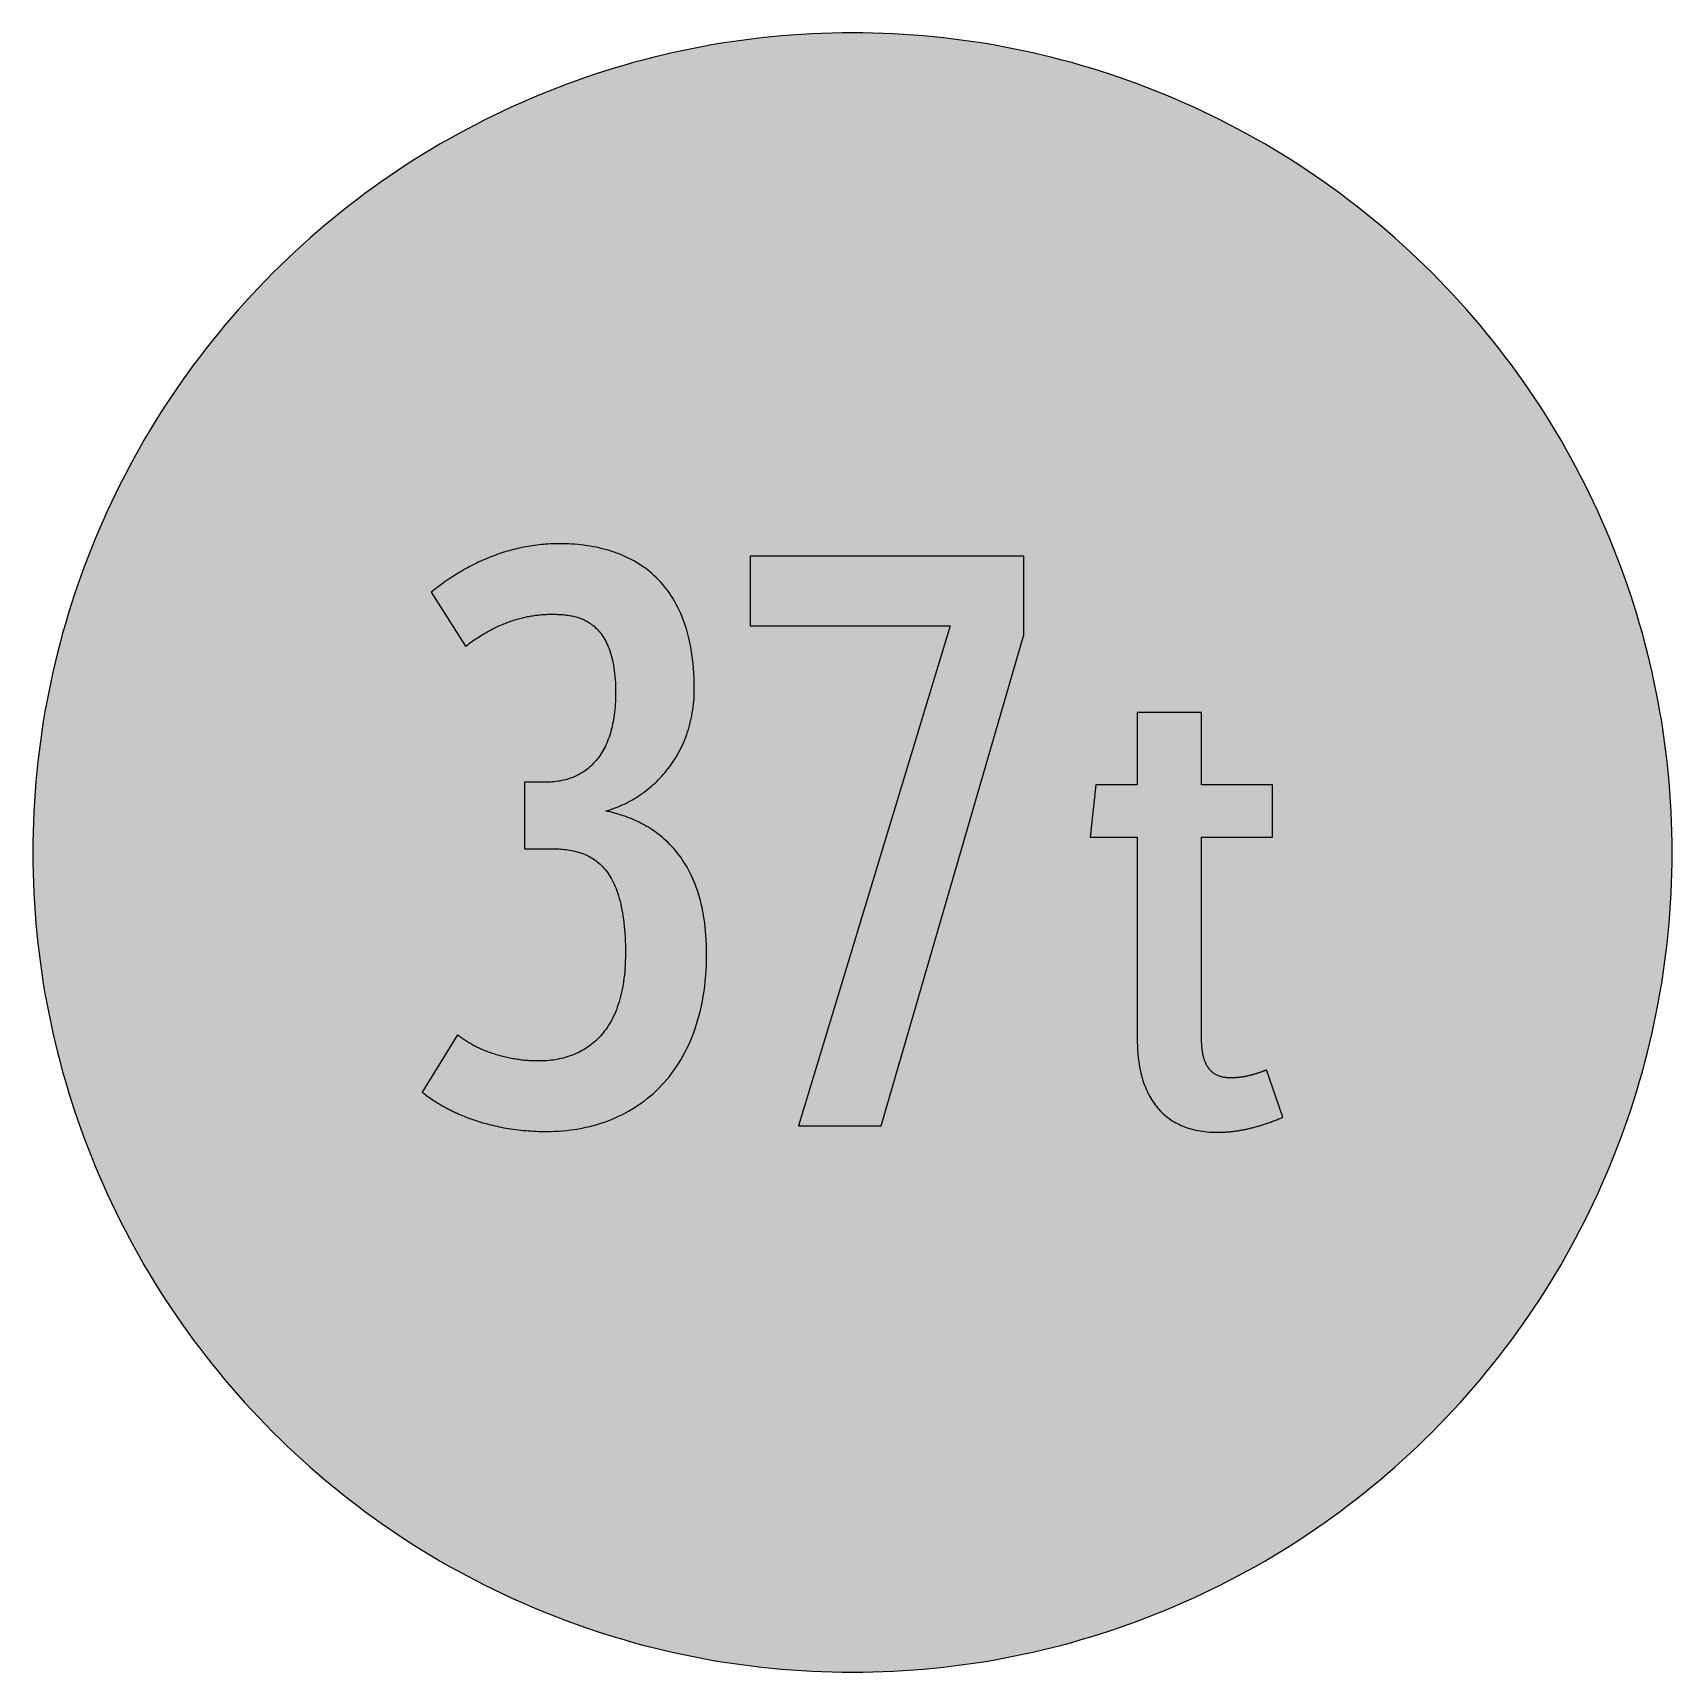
# Model space of a CAD drawing. Header units: millimetres. Extents: x 0 to 212, y 0 to 212.
import ezdxf

# ---------------------------------------------------------------- set-up
doc = ezdxf.new("R2010")
doc.units = ezdxf.units.MM

msp = doc.modelspace()

# ---------------------------------------------------------------- hatches: boundary and pattern name
for color, points in [(254, [(211.7189, 105.8869), (211.709, 107.2007), (211.6861, 108.5139), (211.6455, 109.8245), (211.5871, 111.1326), (211.5134, 112.4407), (211.4245, 113.7437), (211.3204, 115.0468), (211.201, 116.3447), (211.0638, 117.6426), (210.9114, 118.9355), (210.7413, 120.2258), (210.5584, 121.5136), (210.3577, 122.7988), (210.1418, 124.079), (209.9107, 125.3566), (209.6643, 126.6292), (209.4027, 127.8992), (209.1258, 129.1641), (208.8337, 130.4239), (208.5264, 131.6812), (208.2038, 132.936), (207.866, 134.1831), (207.5104, 135.4277), (207.1421, 136.6647), (206.7611, 137.8991), (206.3623, 139.1285), (205.9483, 140.3502), (205.5216, 141.5694), (205.0771, 142.781), (204.6199, 143.9901), (204.1474, 145.1915), (203.6623, 146.3853), (203.1619, 147.574), (202.6463, 148.7576), (202.1154, 149.9362), (201.5693, 151.1046), (201.0105, 152.2705), (200.439, 153.4262), (199.8523, 154.5768), (199.2503, 155.7198), (198.6356, 156.8577), (198.0057, 157.9855), (197.3605, 159.1081), (196.7052, 160.2232), (196.0321, 161.3281), (195.3489, 162.4279), (194.6504, 163.5176), (193.9366, 164.6022), (193.2102, 165.6766), (192.471, 166.7434), (191.7167, 167.8), (190.9521, 168.849), (190.1698, 169.8904), (189.3773, 170.9217), (188.5696, 171.9428), (187.7517, 172.9562), (186.9161, 173.9621), (186.0702, 174.9552), (185.2117, 175.9407), (184.338, 176.9161), (183.454, 177.8838), (182.5549, 178.8389), (181.643, 179.7837), (180.721, 180.7185), (179.7837, 181.643), (178.8389, 182.5549), (177.8838, 183.454), (176.9161, 184.338), (175.9407, 185.2117), (174.9552, 186.0702), (173.9621, 186.9161), (172.9562, 187.7492), (171.9428, 188.5696), (170.9217, 189.3773), (169.8904, 190.1698), (168.849, 190.9496), (167.8, 191.7167), (166.7408, 192.471), (165.6766, 193.2102), (164.6022, 193.9366), (163.5176, 194.6504), (162.4279, 195.3489), (161.3281, 196.0321), (160.2232, 196.7052), (159.1081, 197.3631), (157.9855, 198.0057), (156.8577, 198.6356), (155.7198, 199.2503), (154.5768, 199.8523), (153.4262, 200.439), (152.2705, 201.0131), (151.1046, 201.5719), (149.9362, 202.1154), (148.7576, 202.6463), (147.574, 203.1619), (146.3853, 203.6623), (145.1889, 204.15), (143.9875, 204.6199), (142.781, 205.0796), (141.5694, 205.5216), (140.3502, 205.9483), (139.1285, 206.3623), (137.8991, 206.7611), (136.6647, 207.1446), (135.4252, 207.5129), (134.1831, 207.866), (132.9334, 208.2038), (131.6812, 208.5264), (130.4239, 208.8337), (129.1641, 209.1284), (127.8966, 209.4052), (126.6292, 209.6668), (125.3541, 209.9132), (124.0765, 210.1444), (122.7963, 210.3603), (121.5136, 210.5584), (120.2258, 210.7438), (118.9355, 210.9114), (117.6401, 211.0638), (116.3447, 211.201), (115.0468, 211.3229), (113.7437, 211.4271), (112.4382, 211.516), (111.1326, 211.5896), (109.8245, 211.6455), (108.5113, 211.6861), (107.1982, 211.7115), (105.885, 211.7192), (104.5693, 211.7115), (103.2561, 211.6861), (101.9454, 211.6455), (100.6373, 211.5896), (99.3292, 211.516), (98.0262, 211.4271), (96.7232, 211.3229), (95.4253, 211.201), (94.1273, 211.0638), (92.8345, 210.9114), (91.5441, 210.7438), (90.2564, 210.5584), (88.9711, 210.3603), (87.691, 210.1444), (86.4133, 209.9132), (85.1408, 209.6668), (83.8708, 209.4052), (82.6059, 209.1284), (81.346, 208.8337), (80.0887, 208.5264), (78.834, 208.2038), (77.5868, 207.866), (76.3422, 207.5129), (75.1053, 207.1446), (73.8708, 206.7611), (72.6415, 206.3623), (71.4197, 205.9483), (70.2005, 205.5216), (68.9889, 205.0796), (67.7799, 204.6199), (66.5785, 204.15), (65.3847, 203.6623), (64.196, 203.1619), (63.0123, 202.6463), (61.8338, 202.1154), (60.6628, 201.5719), (59.4995, 201.0131), (58.3438, 200.439), (57.1932, 199.8523), (56.0502, 199.2503), (54.9123, 198.6356), (53.7845, 198.0057), (52.6618, 197.3631), (51.5468, 196.7052), (50.4419, 196.0321), (49.342, 195.3489), (48.2524, 194.6504), (47.1678, 193.9366), (46.0934, 193.2102), (45.0266, 192.471), (43.9699, 191.7167), (42.9209, 190.9496), (41.8795, 190.1698), (40.8483, 189.3773), (39.8272, 188.5696), (38.8137, 187.7492), (37.8079, 186.9161), (36.8148, 186.0702), (35.8292, 185.2117), (34.8539, 184.338), (33.8861, 183.454), (32.9311, 182.5549), (31.9862, 181.643), (31.049, 180.7185), (30.1269, 179.7837), (29.2151, 178.8389), (28.3159, 177.8838), (27.432, 176.9161), (26.5582, 175.9407), (25.6997, 174.9552), (24.8539, 173.9621), (24.0208, 172.9562), (23.2004, 171.9428), (22.3926, 170.9217), (21.6002, 169.8904), (20.8204, 168.849), (20.0533, 167.8), (19.2989, 166.7434), (18.5598, 165.6766), (17.8333, 164.6022), (17.1196, 163.5176), (16.4211, 162.4279), (15.7378, 161.3281), (15.0647, 160.2232), (14.4069, 159.1081), (13.7643, 157.9855), (13.1343, 156.8577), (12.5197, 155.7198), (11.9177, 154.5768), (11.3309, 153.4262), (10.7569, 152.2705), (10.1981, 151.1046), (9.6545, 149.9362), (9.1237, 148.7576), (8.6081, 147.574), (8.1077, 146.3853), (7.62, 145.1915), (7.1501, 143.9901), (6.6904, 142.781), (6.2484, 141.5694), (5.8217, 140.3502), (5.4077, 139.1285), (5.0089, 137.8991), (4.6253, 136.6647), (4.257, 135.4277), (3.904, 134.1831), (3.5662, 132.936), (3.2436, 131.6812), (2.9362, 130.4239), (2.6416, 129.1641), (2.3647, 127.8992), (2.1031, 126.6292), (1.8567, 125.3566), (1.6256, 124.079), (1.4097, 122.7988), (1.2116, 121.5136), (1.0262, 120.2258), (0.8585, 118.9355), (0.7061, 117.6426), (0.569, 116.3447), (0.447, 115.0468), (0.3429, 113.7437), (0.254, 112.4407), (0.1803, 111.1326), (0.1245, 109.8245), (0.0838, 108.5139), (0.0584, 107.2007), (0.0508, 105.885), (0.0584, 104.5718), (0.0838, 103.2586), (0.1245, 101.9454), (0.1803, 100.6373), (0.254, 99.3318), (0.3429, 98.0262), (0.447, 96.7232), (0.569, 95.4253), (0.7061, 94.1299), (0.8585, 92.8345), (1.0262, 91.5441), (1.2116, 90.2564), (1.4097, 88.9737), (1.6256, 87.6935), (1.8567, 86.4159), (2.1031, 85.1408), (2.3647, 83.8733), (2.6416, 82.6059), (2.9362, 81.346), (3.2436, 80.0887), (3.5662, 78.8365), (3.904, 77.5868), (4.257, 76.3448), (4.6253, 75.1053), (5.0089, 73.8708), (5.4077, 72.6415), (5.8217, 71.4197), (6.2484, 70.2005), (6.6904, 68.9889), (7.1501, 67.7824), (7.62, 66.581), (8.1077, 65.3847), (8.6081, 64.196), (9.1237, 63.0123), (9.6545, 61.8338), (10.1981, 60.6654), (10.7569, 59.4995), (11.3309, 58.3438), (11.9177, 57.1932), (12.5197, 56.0502), (13.1343, 54.9123), (13.7643, 53.7845), (14.4069, 52.6618), (15.0647, 51.5468), (15.7378, 50.4419), (16.4211, 49.342), (17.1196, 48.2524), (17.8333, 47.1678), (18.5598, 46.0934), (19.2989, 45.0291), (20.0533, 43.9699), (20.8204, 42.9209), (21.6002, 41.8795), (22.3926, 40.8483), (23.2004, 39.8272), (24.0208, 38.8137), (24.8539, 37.8079), (25.6997, 36.8148), (26.5582, 35.8292), (27.432, 34.8539), (28.3159, 33.8861), (29.2151, 32.9311), (30.1269, 31.9862), (31.049, 31.049), (31.9862, 30.1269), (32.9311, 29.2151), (33.8861, 28.3159), (34.8539, 27.432), (35.8292, 26.5582), (36.8148, 25.6997), (37.8079, 24.8539), (38.8137, 24.0182), (39.8272, 23.2004), (40.8483, 22.3926), (41.8795, 21.6002), (42.9209, 20.8178), (43.9699, 20.0533), (45.0266, 19.2989), (46.0934, 18.5598), (47.1678, 17.8333), (48.2524, 17.1196), (49.342, 16.4211), (50.4419, 15.7378), (51.5468, 15.0647), (52.6618, 14.4094), (53.7845, 13.7643), (54.9123, 13.1343), (56.0502, 12.5197), (57.1932, 11.9177), (58.3438, 11.3309), (59.4995, 10.7594), (60.6628, 10.2006), (61.8338, 9.6545), (63.0123, 9.1237), (64.196, 8.6081), (65.3847, 8.1077), (66.5785, 7.6225), (67.7799, 7.1501), (68.9889, 6.6929), (70.2005, 6.2484), (71.4197, 5.8217), (72.6415, 5.4077), (73.8708, 5.0089), (75.1053, 4.6279), (76.3422, 4.2596), (77.5868, 3.904), (78.834, 3.5662), (80.0887, 3.2436), (81.346, 2.9362), (82.6059, 2.6441), (83.8708, 2.3673), (85.1408, 2.1057), (86.4133, 1.8593), (87.691, 1.6281), (88.9711, 1.4122), (90.2564, 1.2116), (91.5441, 1.0287), (92.8345, 0.8585), (94.1273, 0.7061), (95.4253, 0.569), (96.7232, 0.4496), (98.0262, 0.3454), (99.3292, 0.2565), (100.6373, 0.1829), (101.9454, 0.1245), (103.2561, 0.0838), (104.5693, 0.061), (105.885, 0.0533), (107.1982, 0.061), (108.5113, 0.0838), (109.8245, 0.1245), (111.1326, 0.1829), (112.4382, 0.2565), (113.7437, 0.3454), (115.0468, 0.4496), (116.3447, 0.569), (117.6401, 0.7061), (118.9355, 0.8585), (120.2258, 1.0287), (121.5136, 1.2116), (122.7963, 1.4122), (124.0765, 1.6281), (125.3541, 1.8593), (126.6292, 2.1057), (127.8966, 2.3673), (129.1641, 2.6441), (130.4239, 2.9362), (131.6812, 3.2436), (132.9334, 3.5662), (134.1831, 3.904), (135.4252, 4.2596), (136.6647, 4.6279), (137.8991, 5.0089), (139.1285, 5.4077), (140.3502, 5.8217), (141.5694, 6.2484), (142.781, 6.6929), (143.9875, 7.1501), (145.1889, 7.6225), (146.3853, 8.1077), (147.574, 8.6081), (148.7576, 9.1237), (149.9362, 9.6545), (151.1046, 10.2006), (152.2705, 10.7594), (153.4262, 11.3309), (154.5768, 11.9177), (155.7198, 12.5197), (156.8577, 13.1343), (157.9855, 13.7643), (159.1081, 14.4094), (160.2232, 15.0647), (161.3281, 15.7378), (162.4279, 16.4211), (163.5176, 17.1196), (164.6022, 17.8333), (165.6766, 18.5598), (166.7408, 19.2989), (167.8, 20.0533), (168.849, 20.8178), (169.8904, 21.6002), (170.9217, 22.3926), (171.9428, 23.2004), (172.9562, 24.0182), (173.9621, 24.8539), (174.9552, 25.6997), (175.9407, 26.5582), (176.9161, 27.432), (177.8838, 28.3159), (178.8389, 29.2151), (179.7837, 30.1269), (180.721, 31.049), (181.643, 31.9862), (182.5549, 32.9311), (183.454, 33.8861), (184.338, 34.8539), (185.2117, 35.8292), (186.0702, 36.8148), (186.9161, 37.8079), (187.7517, 38.8137), (188.5696, 39.8272), (189.3773, 40.8483), (190.1698, 41.8795), (190.9521, 42.9209), (191.7167, 43.9699), (192.471, 45.0291), (193.2102, 46.0934), (193.9366, 47.1678), (194.6504, 48.2524), (195.3489, 49.342), (196.0321, 50.4419), (196.7052, 51.5468), (197.3605, 52.6618), (198.0057, 53.7845), (198.6356, 54.9123), (199.2503, 56.0502), (199.8523, 57.1932), (200.439, 58.3438), (201.0105, 59.4995), (201.5693, 60.6654), (202.1154, 61.8338), (202.6463, 63.0123), (203.1619, 64.196), (203.6623, 65.3847), (204.1474, 66.581), (204.6199, 67.7824), (205.0771, 68.9889), (205.5216, 70.2005), (205.9483, 71.4197), (206.3623, 72.6415), (206.7611, 73.8708), (207.1421, 75.1053), (207.5104, 76.3448), (207.866, 77.5868), (208.2038, 78.8365), (208.5264, 80.0887), (208.8337, 81.346), (209.1258, 82.6059), (209.4027, 83.8733), (209.6643, 85.1408), (209.9107, 86.4159), (210.1418, 87.6935), (210.3577, 88.9737), (210.5584, 90.2564), (210.7413, 91.5441), (210.9114, 92.8345), (211.0638, 94.1299), (211.201, 95.4253), (211.3204, 96.7232), (211.4245, 98.0262), (211.5134, 99.3318), (211.5871, 100.6373), (211.6455, 101.9454), (211.6861, 103.2586), (211.709, 104.5718), (211.7166, 105.885)]), (59, [(87.0479, 92.8328), (87.0407, 93.4314), (87.0255, 94.0156), (87.0026, 94.5896), (86.9671, 95.1509), (86.9213, 95.7021), (86.868, 96.2381), (86.807, 96.7638), (86.7359, 97.2769), (86.6546, 97.7798), (86.5657, 98.2701), (86.4667, 98.7501), (86.3625, 99.2175), (86.2482, 99.6721), (86.1263, 100.1192), (85.9968, 100.5535), (85.8622, 100.9777), (85.7174, 101.3917), (85.565, 101.793), (85.4075, 102.1867), (85.2424, 102.5677), (85.0697, 102.9411), (84.8919, 103.3018), (84.709, 103.6549), (84.5185, 103.9978), (84.3229, 104.3305), (84.1197, 104.6531), (83.914, 104.968), (83.7006, 105.2728), (83.4822, 105.57), (83.2587, 105.857), (83.0326, 106.1339), (82.7989, 106.4057), (82.5627, 106.6648), (82.3214, 106.9188), (82.0776, 107.1626), (81.8286, 107.3988), (81.5772, 107.6274), (81.3206, 107.8484), (81.0616, 108.0618), (80.7999, 108.2675), (80.5332, 108.4631), (80.2665, 108.6536), (79.9948, 108.8365), (79.7204, 109.0143), (79.4461, 109.1819), (79.1693, 109.3445), (78.8899, 109.4994), (78.6079, 109.6493), (78.326, 109.7915), (78.0415, 109.9287), (77.757, 110.0582), (77.47, 110.1827), (77.183, 110.2995), (76.896, 110.4113), (76.6089, 110.5179), (76.3219, 110.6195), (76.0324, 110.7161), (75.7453, 110.8075), (75.4583, 110.8913), (75.1688, 110.9726), (74.8843, 111.0463), (74.5973, 111.1174), (74.3128, 111.1834), (74.0308, 111.2469), (74.2975, 111.3231), (74.5642, 111.4069), (74.8335, 111.4958), (75.1002, 111.5898), (75.3669, 111.6889), (75.6336, 111.7956), (75.8977, 111.9073), (76.1619, 112.0242), (76.4261, 112.1461), (76.6877, 112.2731), (76.9468, 112.4077), (77.2058, 112.5474), (77.4649, 112.6922), (77.7215, 112.842), (77.9755, 112.997), (78.2269, 113.1595), (78.4758, 113.3272), (78.7248, 113.4974), (78.9711, 113.6752), (79.2124, 113.858), (79.4537, 114.0485), (79.69, 114.2416), (79.9262, 114.4397), (80.1573, 114.6454), (80.3859, 114.8537), (80.612, 115.0696), (80.833, 115.2906), (81.0514, 115.5167), (81.2673, 115.7478), (81.4781, 115.984), (81.6839, 116.2253), (81.8871, 116.4717), (82.0852, 116.7232), (82.2808, 116.9797), (82.4713, 117.2439), (82.6567, 117.5106), (82.837, 117.7823), (83.0123, 118.0592), (83.185, 118.3437), (83.3501, 118.6307), (83.5101, 118.9228), (83.6651, 119.2225), (83.8149, 119.5248), (83.9597, 119.8321), (84.0969, 120.1445), (84.2289, 120.462), (84.3559, 120.7846), (84.4779, 121.1123), (84.5922, 121.445), (84.6988, 121.7828), (84.8004, 122.1257), (84.8944, 122.4737), (84.9808, 122.8268), (85.0621, 123.1824), (85.1357, 123.5456), (85.2018, 123.9114), (85.2627, 124.2822), (85.3135, 124.6581), (85.3567, 125.0391), (85.3948, 125.4252), (85.4227, 125.8164), (85.4431, 126.2101), (85.4558, 126.6114), (85.4583, 127.0152), (85.4532, 127.701), (85.4329, 128.3716), (85.4024, 129.0269), (85.3567, 129.667), (85.3008, 130.2918), (85.2322, 130.9014), (85.151, 131.4958), (85.0595, 132.0749), (84.9579, 132.6388), (84.8436, 133.1874), (84.7192, 133.7234), (84.582, 134.2466), (84.4372, 134.7521), (84.2797, 135.2474), (84.1121, 135.7274), (83.9368, 136.1923), (83.7489, 136.6444), (83.5533, 137.0863), (83.3501, 137.5105), (83.1367, 137.9245), (82.9132, 138.3259), (82.6821, 138.7145), (82.4433, 139.0904), (82.1944, 139.4536), (81.9379, 139.8041), (81.6762, 140.1445), (81.4045, 140.4722), (81.1251, 140.7871), (80.8406, 141.0919), (80.5485, 141.384), (80.2488, 141.666), (79.944, 141.9377), (79.6315, 142.1968), (79.314, 142.4483), (78.9889, 142.687), (78.6587, 142.9156), (78.3234, 143.1315), (77.9856, 143.3398), (77.6402, 143.5379), (77.2897, 143.7284), (76.9341, 143.9062), (76.5759, 144.0764), (76.2127, 144.2364), (75.8444, 144.3888), (75.4736, 144.5311), (75.1002, 144.6632), (74.7217, 144.7876), (74.3407, 144.9045), (73.9572, 145.0137), (73.5711, 145.1127), (73.1825, 145.2042), (72.7913, 145.288), (72.3976, 145.3667), (72.0039, 145.4353), (71.6077, 145.4963), (71.2089, 145.5522), (70.8101, 145.5979), (70.4088, 145.6385), (70.0075, 145.6741), (69.6062, 145.6995), (69.2023, 145.7223), (68.801, 145.7376), (68.3997, 145.7452), (67.9958, 145.7477), (67.7037, 145.7452), (67.4141, 145.7401), (67.1246, 145.7325), (66.835, 145.7198), (66.548, 145.7046), (66.261, 145.6842), (65.974, 145.6614), (65.6895, 145.636), (65.4075, 145.6055), (65.1231, 145.575), (64.8437, 145.5369), (64.5617, 145.4988), (64.2823, 145.4556), (64.0055, 145.4099), (63.7286, 145.3617), (63.4517, 145.3083), (63.1774, 145.2524), (62.9031, 145.194), (62.6313, 145.1331), (62.3595, 145.067), (62.0903, 144.9984), (61.8211, 144.9273), (61.5518, 144.8537), (61.2851, 144.7775), (61.0184, 144.6962), (60.7543, 144.6124), (60.4901, 144.5285), (60.2259, 144.4396), (59.9643, 144.3457), (59.7052, 144.2517), (59.4436, 144.1552), (59.1871, 144.0536), (58.928, 143.952), (58.6715, 143.8453), (58.4175, 143.7361), (58.1635, 143.6243), (57.9095, 143.5125), (57.658, 143.3957), (57.4065, 143.2763), (57.1576, 143.1544), (56.9087, 143.0299), (56.6598, 142.9029), (56.4134, 142.7734), (56.1696, 142.6388), (55.9232, 142.5042), (55.6793, 142.367), (55.438, 142.2298), (55.1967, 142.0876), (54.958, 141.9428), (54.7192, 141.7955), (54.4805, 141.6456), (54.2442, 141.4958), (54.008, 141.3408), (53.7718, 141.1859), (53.5407, 141.0259), (53.307, 140.8659), (53.0758, 140.7033), (52.8447, 140.5382), (52.6161, 140.3706), (52.3875, 140.2029), (52.1614, 140.0302), (51.9354, 139.8575), (51.7093, 139.6822), (51.4858, 139.5044), (55.9333, 132.5203), (56.1213, 132.6617), (56.3093, 132.8014), (56.4947, 132.9385), (56.6826, 133.0706), (56.8681, 133.2027), (57.0535, 133.3297), (57.2389, 133.4541), (57.4243, 133.5786), (57.6097, 133.698), (57.7926, 133.8148), (57.978, 133.9291), (58.1609, 134.0383), (58.3438, 134.1476), (58.5241, 134.2542), (58.707, 134.3584), (58.8874, 134.4574), (59.0702, 134.5565), (59.2506, 134.653), (59.4284, 134.7445), (59.6087, 134.8359), (59.7891, 134.9248), (59.9669, 135.0086), (60.1447, 135.0924), (60.3225, 135.1737), (60.5003, 135.2525), (60.6755, 135.3287), (60.8508, 135.3998), (61.0286, 135.4709), (61.2038, 135.542), (61.3766, 135.6081), (61.5518, 135.6716), (61.7271, 135.7325), (61.8998, 135.7935), (62.0725, 135.8494), (62.2452, 135.9052), (62.4154, 135.9586), (62.5881, 136.0094), (62.7583, 136.0576), (62.931, 136.1059), (63.1012, 136.1491), (63.2689, 136.1923), (63.439, 136.2329), (63.6067, 136.271), (63.7769, 136.3066), (63.9445, 136.3421), (64.1121, 136.3726), (64.2772, 136.4031), (64.4449, 136.4336), (64.61, 136.459), (64.7751, 136.4844), (64.9402, 136.5072), (65.1053, 136.5275), (65.2704, 136.5479), (65.4329, 136.5656), (65.5955, 136.5809), (65.7606, 136.5936), (65.9206, 136.6063), (66.0832, 136.6164), (66.2457, 136.6266), (66.4058, 136.6342), (66.5658, 136.6393), (66.7258, 136.6418), (66.8858, 136.6444), (67.0433, 136.6469), (67.1957, 136.6469), (67.3481, 136.6444), (67.503, 136.6418), (67.6605, 136.6393), (67.8205, 136.6342), (67.9831, 136.6266), (68.1457, 136.619), (68.3108, 136.6088), (68.4784, 136.5961), (68.646, 136.5809), (68.8137, 136.5631), (68.9864, 136.5428), (69.1566, 136.5199), (69.3293, 136.492), (69.502, 136.4615), (69.6747, 136.4285), (69.8475, 136.3904), (70.0202, 136.3472), (70.1929, 136.3015), (70.3656, 136.2507), (70.5383, 136.1948), (70.7111, 136.1338), (70.8812, 136.0703), (71.0514, 135.9992), (71.2216, 135.923), (71.3892, 135.8417), (71.5543, 135.7528), (71.7194, 135.6589), (71.8845, 135.5573), (72.0446, 135.4506), (72.2046, 135.3388), (72.3621, 135.2169), (72.517, 135.0899), (72.6694, 134.9553), (72.8193, 134.813), (72.9666, 134.6632), (73.1114, 134.5032), (73.2511, 134.3381), (73.3908, 134.1628), (73.5254, 133.9799), (73.6549, 133.7869), (73.7819, 133.5862), (73.9038, 133.3754), (74.0232, 133.157), (74.1375, 132.9284), (74.2493, 132.6896), (74.3534, 132.4407), (74.455, 132.1816), (74.5515, 131.9124), (74.643, 131.633), (74.7293, 131.3409), (74.8081, 131.0386), (74.8843, 130.7262), (74.9529, 130.4011), (75.0164, 130.0658), (75.0748, 129.7178), (75.1256, 129.3571), (75.1713, 128.9863), (75.2094, 128.6027), (75.2399, 128.204), (75.2653, 127.795), (75.2831, 127.3708), (75.2958, 126.9365), (75.2983, 126.4869), (75.2958, 126.111), (75.2881, 125.7452), (75.2729, 125.3846), (75.2551, 125.0315), (75.2297, 124.6835), (75.1992, 124.3432), (75.1662, 124.0079), (75.1256, 123.6802), (75.0799, 123.3602), (75.0291, 123.0452), (74.9732, 122.7379), (74.9122, 122.4356), (74.8462, 122.1384), (74.7751, 121.8489), (74.7014, 121.5669), (74.6201, 121.2901), (74.5363, 121.0208), (74.4474, 120.7567), (74.3534, 120.4976), (74.2544, 120.2461), (74.1502, 120.0023), (74.0435, 119.761), (73.9318, 119.5299), (73.8149, 119.3013), (73.693, 119.0803), (73.5686, 118.8669), (73.439, 118.6561), (73.3069, 118.4529), (73.1672, 118.2573), (73.0275, 118.0668), (72.8828, 117.8814), (72.7329, 117.7011), (72.578, 117.5283), (72.423, 117.3607), (72.2605, 117.2007), (72.0954, 117.0457), (71.9277, 116.8959), (71.7575, 116.7511), (71.5823, 116.6114), (71.4019, 116.4793), (71.2191, 116.3523), (71.0336, 116.2304), (70.8457, 116.1161), (70.6526, 116.0069), (70.4571, 115.9027), (70.2589, 115.8037), (70.0557, 115.7097), (69.8525, 115.6208), (69.6443, 115.5395), (69.4334, 115.4633), (69.2175, 115.3922), (69.0016, 115.3262), (68.7832, 115.2652), (68.5597, 115.2093), (68.3336, 115.1611), (68.1076, 115.1153), (67.8764, 115.0772), (67.6453, 115.0442), (67.4091, 115.0137), (67.1703, 114.9909), (66.9315, 114.9731), (66.6877, 114.9604), (66.4439, 114.9528), (66.1975, 114.9502), (63.5522, 114.9516), (63.5522, 106.3801), (66.7272, 106.3801), (66.9722, 106.3777), (67.2186, 106.3727), (67.4649, 106.3676), (67.7088, 106.3574), (67.9501, 106.3447), (68.1914, 106.3269), (68.4301, 106.3066), (68.6689, 106.2838), (68.9051, 106.2558), (69.1388, 106.2228), (69.3699, 106.1847), (69.5985, 106.1441), (69.8271, 106.0983), (70.0532, 106.0475), (70.2767, 105.9917), (70.4952, 105.9282), (70.7136, 105.8621), (70.9295, 105.7885), (71.1429, 105.7097), (71.3537, 105.6234), (71.562, 105.5319), (71.7652, 105.4354), (71.9684, 105.3287), (72.1665, 105.217), (72.3621, 105.1001), (72.5526, 104.9731), (72.7431, 104.8385), (72.9285, 104.6963), (73.1088, 104.5489), (73.2866, 104.3915), (73.4619, 104.2238), (73.6321, 104.0511), (73.7997, 103.8682), (73.9623, 103.6752), (74.1197, 103.4745), (74.2747, 103.2637), (74.4245, 103.0453), (74.5719, 102.8167), (74.7141, 102.5754), (74.8513, 102.3264), (74.9833, 102.0674), (75.1103, 101.7981), (75.2348, 101.5162), (75.3516, 101.2266), (75.4659, 100.9244), (75.5752, 100.6094), (75.6768, 100.2843), (75.7758, 99.949), (75.8673, 99.601), (75.9562, 99.2403), (76.0374, 98.867), (76.1136, 98.4834), (76.1848, 98.0872), (76.2508, 97.6757), (76.3092, 97.2541), (76.3626, 96.8172), (76.4108, 96.3676), (76.4515, 95.9053), (76.487, 95.4278), (76.5175, 94.9376), (76.5404, 94.4321), (76.5556, 93.914), (76.5658, 93.3806), (76.5683, 92.8319), (76.5658, 92.3468), (76.5531, 91.8693), (76.5353, 91.4044), (76.5073, 90.9498), (76.4718, 90.5027), (76.4311, 90.0684), (76.3829, 89.6442), (76.327, 89.2277), (76.2635, 88.8213), (76.1924, 88.425), (76.1162, 88.0389), (76.0324, 87.6605), (75.9435, 87.2947), (75.8469, 86.934), (75.7428, 86.5861), (75.6361, 86.2457), (75.5193, 85.913), (75.3999, 85.5904), (75.2729, 85.278), (75.1408, 84.9732), (75.0011, 84.6785), (74.8589, 84.389), (74.709, 84.1121), (74.5541, 83.8403), (74.3941, 83.5787), (74.2315, 83.3247), (74.0613, 83.0783), (73.8861, 82.8421), (73.7083, 82.611), (73.5228, 82.39), (73.3349, 82.1766), (73.1418, 81.9709), (72.9463, 81.7728), (72.7456, 81.5823), (72.5399, 81.3994), (72.3316, 81.2216), (72.1182, 81.0539), (71.9023, 80.8939), (71.6813, 80.739), (71.4578, 80.5917), (71.2318, 80.452), (71.0006, 80.3199), (70.7695, 80.1929), (70.5333, 80.0735), (70.292, 79.9617), (70.0507, 79.8551), (69.8068, 79.7535), (69.5604, 79.662), (69.309, 79.5731), (69.0575, 79.4944), (68.8035, 79.4182), (68.547, 79.3496), (68.2904, 79.2861), (68.0288, 79.2302), (67.7672, 79.1794), (67.503, 79.1337), (67.2389, 79.0956), (66.9722, 79.06), (66.7055, 79.0321), (66.4362, 79.0092), (66.167, 78.9915), (65.8952, 78.9788), (65.6234, 78.9711), (65.3517, 78.9686), (65.1485, 78.9686), (64.9453, 78.9737), (64.7446, 78.9788), (64.5439, 78.9864), (64.3433, 78.994), (64.1452, 79.0067), (63.947, 79.0194), (63.7489, 79.0346), (63.5533, 79.0524), (63.3603, 79.0727), (63.1647, 79.0931), (62.9717, 79.1185), (62.7812, 79.1439), (62.5881, 79.1693), (62.4002, 79.1997), (62.2097, 79.2302), (62.0217, 79.2632), (61.8363, 79.2963), (61.6509, 79.3318), (61.4655, 79.3699), (61.2826, 79.4106), (61.1022, 79.4512), (60.9219, 79.4944), (60.7416, 79.5376), (60.5638, 79.5833), (60.3885, 79.6315), (60.2132, 79.6798), (60.038, 79.7306), (59.8653, 79.7814), (59.6951, 79.8347), (59.5249, 79.8906), (59.3573, 79.9465), (59.1922, 80.0049), (59.0245, 80.0633), (58.862, 80.1243), (58.6994, 80.1853), (58.5394, 80.2488), (58.3794, 80.3123), (58.2219, 80.3783), (58.0669, 80.4469), (57.912, 80.5129), (57.7596, 80.584), (57.6097, 80.6526), (57.4599, 80.7237), (57.3126, 80.7974), (57.1678, 80.8711), (57.023, 80.9447), (56.8833, 81.0209), (56.7411, 81.0971), (56.6039, 81.1759), (56.4667, 81.2546), (56.3321, 81.3333), (56.2, 81.4146), (56.0705, 81.4959), (55.941, 81.5797), (55.814, 81.661), (55.6895, 81.7448), (55.5676, 81.8312), (55.4457, 81.915), (55.3263, 82.0014), (55.2094, 82.0903), (55.0951, 82.1766), (54.9834, 82.2655), (54.8742, 82.3544), (50.323, 74.9469), (50.4723, 74.8259), (50.6247, 74.7065), (50.7822, 74.5896), (50.9422, 74.4703), (51.1073, 74.3509), (51.2724, 74.234), (51.4426, 74.1147), (51.6153, 73.9978), (51.7931, 73.881), (51.9735, 73.7641), (52.1564, 73.6498), (52.3418, 73.533), (52.5297, 73.4187), (52.7228, 73.3044), (52.9184, 73.1926), (53.119, 73.0809), (53.3197, 72.9691), (53.5254, 72.8599), (53.7337, 72.7507), (53.9471, 72.6415), (54.1604, 72.5348), (54.3789, 72.4306), (54.6024, 72.3265), (54.8259, 72.2224), (55.0545, 72.1208), (55.2856, 72.0217), (55.5193, 71.9226), (55.7555, 71.8261), (55.9968, 71.7296), (56.2407, 71.6356), (56.4871, 71.5442), (56.7385, 71.4527), (56.9925, 71.3664), (57.2491, 71.28), (57.5081, 71.1937), (57.7698, 71.1124), (58.0365, 71.0311), (58.3057, 70.9524), (58.5775, 70.8787), (58.8543, 70.805), (59.1337, 70.7314), (59.4157, 70.6628), (59.7002, 70.5968), (59.9872, 70.5333), (60.2793, 70.4723), (60.5739, 70.4113), (60.8711, 70.3555), (61.1708, 70.3021), (61.4756, 70.2513), (61.783, 70.2056), (62.0928, 70.1599), (62.4053, 70.1167), (62.7228, 70.0786), (63.0428, 70.043), (63.3654, 70.01), (63.6905, 69.9795), (64.0207, 69.9541), (64.3509, 69.9313), (64.6862, 69.911), (65.024, 69.8957), (65.3669, 69.883), (65.7098, 69.8729), (66.0578, 69.8678), (66.4083, 69.8652), (66.929, 69.8729), (67.4472, 69.8881), (67.9602, 69.9135), (68.4733, 69.9516), (68.9813, 69.9999), (69.4868, 70.0608), (69.9872, 70.1294), (70.4875, 70.2107), (70.9803, 70.3021), (71.4705, 70.4063), (71.9582, 70.518), (72.4408, 70.6425), (72.9183, 70.7796), (73.3908, 70.927), (73.8581, 71.0844), (74.3229, 71.2521), (74.7801, 71.4324), (75.2323, 71.6229), (75.6793, 71.8236), (76.1187, 72.0369), (76.5556, 72.263), (76.9849, 72.4967), (77.4065, 72.7456), (77.8231, 73.0021), (78.232, 73.2714), (78.6333, 73.5533), (79.0296, 73.8454), (79.4182, 74.1477), (79.7992, 74.4626), (80.1726, 74.7878), (80.5383, 75.1256), (80.8939, 75.4761), (81.2444, 75.8368), (81.5848, 76.2076), (81.9175, 76.5912), (82.2427, 76.9849), (82.5576, 77.3938), (82.8624, 77.8104), (83.1596, 78.2396), (83.4466, 78.6816), (83.7235, 79.1362), (83.9927, 79.6011), (84.2493, 80.076), (84.4982, 80.5637), (84.7369, 81.0641), (84.963, 81.5772), (85.1789, 82.1004), (85.3846, 82.6364), (85.5802, 83.1825), (85.7631, 83.7413), (85.9333, 84.3128), (86.0933, 84.897), (86.2432, 85.4913), (86.3803, 86.0984), (86.5048, 86.7156), (86.6165, 87.3481), (86.7156, 87.9907), (86.802, 88.646), (86.8756, 89.314), (86.9366, 89.9922), (86.9848, 90.6831), (87.0179, 91.3867), (87.0407, 92.1029), (87.0458, 92.8319)]), (59, [(128.0061, 134.0016), (128.0061, 144.1619), (92.6564, 144.1619), (92.6564, 135.1661), (118.4811, 135.1661), (98.902, 70.6092), (109.5897, 70.6092)]), (59, [(142.6531, 81.6155), (142.654, 81.2952), (142.6616, 80.9777), (142.6718, 80.6628), (142.6896, 80.3504), (142.7099, 80.043), (142.7353, 79.7357), (142.7658, 79.4334), (142.8013, 79.1362), (142.8394, 78.8391), (142.8852, 78.547), (142.9334, 78.2599), (142.9893, 77.9729), (143.0477, 77.691), (143.1112, 77.4141), (143.1798, 77.1398), (143.2535, 76.868), (143.3322, 76.6013), (143.416, 76.3397), (143.5049, 76.0806), (143.5989, 75.8266), (143.6954, 75.5752), (143.7996, 75.3288), (143.9088, 75.0875), (144.0231, 74.8487), (144.1425, 74.6176), (144.2644, 74.389), (144.3939, 74.1629), (144.5285, 73.9445), (144.6682, 73.7286), (144.813, 73.5203), (144.9629, 73.3146), (145.1178, 73.1164), (145.2778, 72.9209), (145.4429, 72.7304), (145.6157, 72.5449), (145.7909, 72.3671), (145.9713, 72.1919), (146.1592, 72.0242), (146.3523, 71.8591), (146.5504, 71.7017), (146.7536, 71.5493), (146.9619, 71.4045), (147.1752, 71.2622), (147.3962, 71.1276), (147.6223, 70.9981), (147.8509, 70.8762), (148.0896, 70.7593), (148.3309, 70.6476), (148.5773, 70.5434), (148.8313, 70.4444), (149.0904, 70.3529), (149.3545, 70.2666), (149.6263, 70.1878), (149.9006, 70.1142), (150.1826, 70.0481), (150.4696, 69.9872), (150.7642, 69.9364), (151.0614, 69.8881), (151.3688, 69.85), (151.6786, 69.817), (151.9936, 69.7916), (152.3162, 69.7738), (152.6464, 69.7636), (152.9791, 69.7611), (153.1163, 69.7611), (153.2509, 69.7636), (153.3855, 69.7662), (153.5201, 69.7687), (153.6548, 69.7738), (153.7868, 69.7789), (153.9215, 69.7865), (154.0561, 69.7941), (154.1907, 69.8043), (154.3253, 69.8144), (154.4574, 69.8271), (154.592, 69.8373), (154.7241, 69.8525), (154.8587, 69.8652), (154.9933, 69.8805), (155.1254, 69.8983), (155.2575, 69.916), (155.3921, 69.9338), (155.5242, 69.9516), (155.6588, 69.9719), (155.7909, 69.9948), (155.923, 70.0176), (156.0551, 70.0405), (156.1871, 70.0634), (156.3218, 70.0888), (156.4538, 70.1142), (156.5859, 70.1421), (156.718, 70.17), (156.8501, 70.198), (156.9822, 70.2285), (157.1142, 70.2589), (157.2463, 70.2894), (157.3784, 70.3224), (157.5105, 70.3555), (157.6426, 70.3885), (157.7746, 70.424), (157.9042, 70.4596), (158.0363, 70.4952), (158.1683, 70.5333), (158.3004, 70.5714), (158.4325, 70.6095), (158.562, 70.6501), (158.6941, 70.6882), (158.8262, 70.7314), (158.9557, 70.772), (159.0878, 70.8152), (159.2199, 70.8584), (159.3494, 70.9041), (159.4815, 70.9473), (159.6136, 70.993), (159.7431, 71.0413), (159.8752, 71.087), (160.0073, 71.1352), (160.1368, 71.1835), (160.2689, 71.2343), (160.3985, 71.2826), (160.5305, 71.3334), (160.6601, 71.3867), (160.7922, 71.4375), (160.9242, 71.4908), (161.0538, 71.5442), (161.1859, 71.5975), (161.3154, 71.6534), (161.4475, 71.7067), (159.3314, 77.8051), (159.2402, 77.7697), (159.1488, 77.7342), (159.0599, 77.7011), (158.9735, 77.6681), (158.8846, 77.6351), (158.8008, 77.6021), (158.7144, 77.5716), (158.6306, 77.5411), (158.5468, 77.5106), (158.463, 77.4827), (158.3817, 77.4548), (158.3004, 77.4268), (158.2217, 77.4014), (158.1404, 77.3735), (158.0617, 77.3481), (157.9829, 77.3227), (157.9067, 77.2998), (157.8305, 77.277), (157.7543, 77.2541), (157.6781, 77.2312), (157.6019, 77.2084), (157.5283, 77.1881), (157.4546, 77.1677), (157.3809, 77.1474), (157.3073, 77.1296), (157.2362, 77.1093), (157.165, 77.0915), (157.0939, 77.0738), (157.0228, 77.0585), (156.9517, 77.0407), (156.8806, 77.0255), (156.812, 77.0103), (156.7434, 76.995), (156.6748, 76.9823), (156.6062, 76.9671), (156.5377, 76.9544), (156.4691, 76.9417), (156.4005, 76.9315), (156.3345, 76.9188), (156.2659, 76.9087), (156.1998, 76.8985), (156.1338, 76.8883), (156.0652, 76.8782), (155.9992, 76.8706), (155.9331, 76.8629), (155.8671, 76.8553), (155.8011, 76.8477), (155.735, 76.8401), (155.669, 76.8325), (155.6029, 76.8274), (155.5369, 76.8223), (155.4709, 76.8172), (155.4048, 76.8121), (155.3388, 76.8071), (155.2727, 76.8045), (155.2067, 76.7994), (155.1407, 76.7969), (155.0746, 76.7944), (155.0086, 76.7918), (154.9425, 76.7918), (154.8765, 76.7893), (154.8079, 76.7893), (154.7419, 76.7893), (154.6733, 76.7893), (154.5488, 76.7893), (154.4244, 76.7944), (154.305, 76.7994), (154.1856, 76.8096), (154.0688, 76.8223), (153.957, 76.8375), (153.8453, 76.8553), (153.736, 76.8756), (153.6294, 76.8985), (153.5252, 76.9239), (153.4236, 76.9518), (153.3246, 76.9823), (153.228, 77.0153), (153.1315, 77.0509), (153.0401, 77.089), (152.9486, 77.1296), (152.8597, 77.1754), (152.7759, 77.2211), (152.6921, 77.2693), (152.6083, 77.3201), (152.5295, 77.3735), (152.4533, 77.4319), (152.3771, 77.4903), (152.306, 77.5513), (152.2349, 77.6148), (152.1663, 77.6808), (152.0977, 77.7494), (152.0342, 77.8231), (151.9707, 77.8967), (151.9098, 77.9729), (151.8514, 78.0517), (151.7955, 78.1329), (151.7421, 78.2142), (151.6888, 78.3006), (151.638, 78.3895), (151.5897, 78.4809), (151.5415, 78.5724), (151.4983, 78.6689), (151.4551, 78.7679), (151.4145, 78.867), (151.3738, 78.9686), (151.3357, 79.0753), (151.3002, 79.182), (151.2672, 79.2912), (151.2367, 79.4029), (151.2062, 79.5172), (151.1757, 79.6341), (151.1503, 79.7509), (151.1249, 79.8728), (151.1021, 79.9973), (151.0817, 80.1218), (151.0614, 80.2488), (151.0436, 80.3783), (151.0259, 80.5104), (151.0106, 80.645), (150.9979, 80.7822), (150.9878, 80.9219), (150.9776, 81.0616), (150.9674, 81.2038), (150.9624, 81.3486), (150.9547, 81.4959), (150.9522, 81.6458), (150.9497, 81.7982), (150.9497, 81.9506), (150.9504, 107.8615), (160.0951, 107.8615), (160.0951, 114.6344), (150.9504, 114.6344), (150.9504, 123.9488), (142.6531, 123.9488), (142.6531, 114.6344), (137.3188, 114.6344), (136.5567, 107.8615), (142.6531, 107.8615)])]:
    msp.add_hatch(color=color).paths.add_polyline_path(points)
h = msp.add_hatch(color=22)
edge = h.paths.add_edge_path()
edge.add_line((206.4272, 105.8869), (206.4182, 107.1347))
edge.add_line((206.4182, 107.1347), (206.3953, 108.3818))
edge.add_line((206.3953, 108.3818), (206.3572, 109.6264))
edge.add_line((206.3572, 109.6264), (206.3013, 110.871))
edge.add_line((206.3013, 110.871), (206.2328, 112.1131))
edge.add_line((206.2328, 112.1131), (206.1489, 113.3526))
edge.add_line((206.1489, 113.3526), (206.0499, 114.5896))
edge.add_line((206.0499, 114.5896), (205.933, 115.824))
edge.add_line((205.933, 115.824), (205.8035, 117.0534))
edge.add_line((205.8035, 117.0534), (205.6587, 118.2827))
edge.add_line((205.6587, 118.2827), (205.4987, 119.5095))
edge.add_line((205.4987, 119.5095), (205.3234, 120.7313))
edge.add_line((205.3234, 120.7313), (205.1355, 121.953))
edge.add_line((205.1355, 121.953), (204.9297, 123.1697))
edge.add_line((204.9297, 123.1697), (204.7113, 124.3813))
edge.add_line((204.7113, 124.3813), (204.4776, 125.5928))
edge.add_line((204.4776, 125.5928), (204.2287, 126.7968))
edge.add_line((204.2287, 126.7968), (203.9645, 128.0008))
edge.add_line((203.9645, 128.0008), (203.6877, 129.1971))
edge.add_line((203.6877, 129.1971), (203.393, 130.3934))
edge.add_line((203.393, 130.3934), (203.0882, 131.5822))
edge.add_line((203.0882, 131.5822), (202.7657, 132.7683))
edge.add_line((202.7657, 132.7683), (202.4304, 133.9494))
edge.add_line((202.4304, 133.9494), (202.0799, 135.1255))
edge.add_line((202.0799, 135.1255), (201.7166, 136.2989))
edge.add_line((201.7166, 136.2989), (201.3382, 137.4648))
edge.add_line((201.3382, 137.4648), (200.9445, 138.6281))
edge.add_line((200.9445, 138.6281), (200.5381, 139.7864))
edge.add_line((200.5381, 139.7864), (200.119, 140.937))
edge.add_line((200.119, 140.937), (199.6846, 142.0851))
edge.add_line((199.6846, 142.0851), (199.2351, 143.2255))
edge.add_line((199.2351, 143.2255), (198.7728, 144.3609))
edge.add_line((198.7728, 144.3609), (198.2978, 145.4912))
edge.add_line((198.2978, 145.4912), (197.8076, 146.6139))
edge.add_line((197.8076, 146.6139), (197.3047, 147.734))
edge.add_line((197.3047, 147.734), (196.7865, 148.844))
edge.add_line((196.7865, 148.844), (196.2556, 149.9514))
edge.add_line((196.2556, 149.9514), (195.7121, 151.0513))
edge.add_line((195.7121, 151.0513), (195.1533, 152.1435))
edge.add_line((195.1533, 152.1435), (194.5818, 153.2306))
edge.add_line((194.5818, 153.2306), (193.9976, 154.3101))
edge.add_line((193.9976, 154.3101), (193.4007, 155.382))
edge.add_line((193.4007, 155.382), (192.7885, 156.4462))
edge.add_line((192.7885, 156.4462), (192.1637, 157.5054))
edge.add_line((192.1637, 157.5054), (191.5262, 158.557))
edge.add_line((191.5262, 158.557), (190.8759, 159.6009))
edge.add_line((190.8759, 159.6009), (190.2104, 160.6372))
edge.add_line((190.2104, 160.6372), (189.5348, 161.6659))
edge.add_line((189.5348, 161.6659), (188.8439, 162.687))
edge.add_line((188.8439, 162.687), (188.1429, 163.7005))
edge.add_line((188.1429, 163.7005), (187.4266, 164.7038))
edge.add_line((187.4266, 164.7038), (186.6976, 165.702))
edge.add_line((186.6976, 165.702), (185.9559, 166.69))
edge.add_line((185.9559, 166.69), (185.2041, 167.6705))
edge.add_line((185.2041, 167.6705), (184.437, 168.6408))
edge.add_line((184.437, 168.6408), (183.6572, 169.6034))
edge.add_line((183.6572, 169.6034), (182.8673, 170.5585))
edge.add_line((182.8673, 170.5585), (182.0621, 171.5033))
edge.add_line((182.0621, 171.5033), (181.2468, 172.4381))
edge.add_line((181.2468, 172.4381), (180.4162, 173.3652))
edge.add_line((180.4162, 173.3652), (179.5755, 174.2846))
edge.add_line((179.5755, 174.2846), (178.722, 175.1914))
edge.add_line((178.722, 175.1914), (177.8559, 176.0906))
edge.add_line((177.8559, 176.0906), (176.9796, 176.9796))
edge.add_line((176.9796, 176.9796), (176.0906, 177.8559))
edge.add_line((176.0906, 177.8559), (175.1914, 178.722))
edge.add_line((175.1914, 178.722), (174.2846, 179.5755))
edge.add_line((174.2846, 179.5755), (173.3652, 180.4162))
edge.add_line((173.3652, 180.4162), (172.4381, 181.2442))
edge.add_line((172.4381, 181.2442), (171.5033, 182.0621))
edge.add_line((171.5033, 182.0621), (170.5585, 182.8648))
edge.add_line((170.5585, 182.8648), (169.6034, 183.6572))
edge.add_line((169.6034, 183.6572), (168.6408, 184.437))
edge.add_line((168.6408, 184.437), (167.6705, 185.2041))
edge.add_line((167.6705, 185.2041), (166.69, 185.9559))
edge.add_line((166.69, 185.9559), (165.702, 186.6976))
edge.add_line((165.702, 186.6976), (164.7038, 187.4266))
edge.add_line((164.7038, 187.4266), (163.7005, 188.1429))
edge.add_line((163.7005, 188.1429), (162.687, 188.8439))
edge.add_line((162.687, 188.8439), (161.6659, 189.5348))
edge.add_line((161.6659, 189.5348), (160.6372, 190.2104))
edge.add_line((160.6372, 190.2104), (159.6009, 190.8759))
edge.add_line((159.6009, 190.8759), (158.557, 191.5262))
edge.add_line((158.557, 191.5262), (157.5054, 192.1637))
edge.add_line((157.5054, 192.1637), (156.4462, 192.7885))
edge.add_line((156.4462, 192.7885), (155.382, 193.4007))
edge.add_line((155.382, 193.4007), (154.3075, 193.9976))
edge.add_line((154.3075, 193.9976), (153.228, 194.5818))
edge.add_line((153.228, 194.5818), (152.1435, 195.1533))
edge.add_line((152.1435, 195.1533), (151.0487, 195.7121))
edge.add_line((151.0487, 195.7121), (149.9514, 196.2556))
edge.add_line((149.9514, 196.2556), (148.844, 196.7865))
edge.add_line((148.844, 196.7865), (147.734, 197.3047))
edge.add_line((147.734, 197.3047), (146.6139, 197.8076))
edge.add_line((146.6139, 197.8076), (145.4912, 198.2978))
edge.add_line((145.4912, 198.2978), (144.3609, 198.7728))
edge.add_line((144.3609, 198.7728), (143.2255, 199.2351))
edge.add_line((143.2255, 199.2351), (142.0825, 199.6846))
edge.add_line((142.0825, 199.6846), (140.937, 200.119))
edge.add_line((140.937, 200.119), (139.7838, 200.5406))
edge.add_line((139.7838, 200.5406), (138.6281, 200.947))
edge.add_line((138.6281, 200.947), (137.4648, 201.3382))
edge.add_line((137.4648, 201.3382), (136.2989, 201.7166))
edge.add_line((136.2989, 201.7166), (135.1255, 202.0824))
edge.add_line((135.1255, 202.0824), (133.9494, 202.4304))
edge.add_line((133.9494, 202.4304), (132.7683, 202.7657))
edge.add_line((132.7683, 202.7657), (131.5822, 203.0882))
edge.add_line((131.5822, 203.0882), (130.3909, 203.3956))
edge.add_line((130.3909, 203.3956), (129.1971, 203.6877))
edge.add_line((129.1971, 203.6877), (127.9982, 203.9645))
edge.add_line((127.9982, 203.9645), (126.7968, 204.2287))
edge.add_line((126.7968, 204.2287), (125.5903, 204.4776))
edge.add_line((125.5903, 204.4776), (124.3813, 204.7113))
edge.add_line((124.3813, 204.7113), (123.1671, 204.9323))
edge.add_line((123.1671, 204.9323), (121.9505, 205.1355))
edge.add_line((121.9505, 205.1355), (120.7313, 205.326))
edge.add_line((120.7313, 205.326), (119.5095, 205.5012))
edge.add_line((119.5095, 205.5012), (118.2827, 205.6613))
edge.add_line((118.2827, 205.6613), (117.0534, 205.806))
edge.add_line((117.0534, 205.806), (115.8215, 205.9356))
edge.add_line((115.8215, 205.9356), (114.587, 206.0499))
edge.add_line((114.587, 206.0499), (113.35, 206.1489))
edge.add_line((113.35, 206.1489), (112.1105, 206.2353))
edge.add_line((112.1105, 206.2353), (110.871, 206.3039))
edge.add_line((110.871, 206.3039), (109.6264, 206.3572))
edge.add_line((109.6264, 206.3572), (108.3818, 206.3953))
edge.add_line((108.3818, 206.3953), (107.1347, 206.4207))
edge.add_line((107.1347, 206.4207), (105.885, 206.4283))
edge.add_line((105.885, 206.4283), (104.6353, 206.4207))
edge.add_line((104.6353, 206.4207), (103.3882, 206.3953))
edge.add_line((103.3882, 206.3953), (102.1436, 206.3572))
edge.add_line((102.1436, 206.3572), (100.899, 206.3039))
edge.add_line((100.899, 206.3039), (99.6569, 206.2353))
edge.add_line((99.6569, 206.2353), (98.4174, 206.1489))
edge.add_line((98.4174, 206.1489), (97.1804, 206.0499))
edge.add_line((97.1804, 206.0499), (95.946, 205.9356))
edge.add_line((95.946, 205.9356), (94.7166, 205.806))
edge.add_line((94.7166, 205.806), (93.4872, 205.6613))
edge.add_line((93.4872, 205.6613), (92.2604, 205.5012))
edge.add_line((92.2604, 205.5012), (91.0387, 205.326))
edge.add_line((91.0387, 205.326), (89.8169, 205.1355))
edge.add_line((89.8169, 205.1355), (88.6003, 204.9323))
edge.add_line((88.6003, 204.9323), (87.3887, 204.7113))
edge.add_line((87.3887, 204.7113), (86.1771, 204.4776))
edge.add_line((86.1771, 204.4776), (84.9732, 204.2287))
edge.add_line((84.9732, 204.2287), (83.7692, 203.9645))
edge.add_line((83.7692, 203.9645), (82.5729, 203.6877))
edge.add_line((82.5729, 203.6877), (81.3765, 203.3956))
edge.add_line((81.3765, 203.3956), (80.1878, 203.0882))
edge.add_line((80.1878, 203.0882), (79.0016, 202.7657))
edge.add_line((79.0016, 202.7657), (77.8205, 202.4304))
edge.add_line((77.8205, 202.4304), (76.6445, 202.0824))
edge.add_line((76.6445, 202.0824), (75.471, 201.7166))
edge.add_line((75.471, 201.7166), (74.3052, 201.3382))
edge.add_line((74.3052, 201.3382), (73.1418, 200.947))
edge.add_line((73.1418, 200.947), (71.9836, 200.5406))
edge.add_line((71.9836, 200.5406), (70.833, 200.119))
edge.add_line((70.833, 200.119), (69.6849, 199.6846))
edge.add_line((69.6849, 199.6846), (68.5444, 199.2351))
edge.add_line((68.5444, 199.2351), (67.4091, 198.7728))
edge.add_line((67.4091, 198.7728), (66.2788, 198.2978))
edge.add_line((66.2788, 198.2978), (65.1561, 197.8076))
edge.add_line((65.1561, 197.8076), (64.0359, 197.3047))
edge.add_line((64.0359, 197.3047), (62.926, 196.7865))
edge.add_line((62.926, 196.7865), (61.8185, 196.2556))
edge.add_line((61.8185, 196.2556), (60.7187, 195.7121))
edge.add_line((60.7187, 195.7121), (59.6265, 195.1533))
edge.add_line((59.6265, 195.1533), (58.5394, 194.5818))
edge.add_line((58.5394, 194.5818), (57.4599, 193.9976))
edge.add_line((57.4599, 193.9976), (56.388, 193.4007))
edge.add_line((56.388, 193.4007), (55.3237, 192.7885))
edge.add_line((55.3237, 192.7885), (54.2646, 192.1637))
edge.add_line((54.2646, 192.1637), (53.213, 191.5262))
edge.add_line((53.213, 191.5262), (52.1691, 190.8759))
edge.add_line((52.1691, 190.8759), (51.1327, 190.2104))
edge.add_line((51.1327, 190.2104), (50.104, 189.5348))
edge.add_line((50.104, 189.5348), (49.083, 188.8439))
edge.add_line((49.083, 188.8439), (48.0695, 188.1429))
edge.add_line((48.0695, 188.1429), (47.0662, 187.4266))
edge.add_line((47.0662, 187.4266), (46.068, 186.6976))
edge.add_line((46.068, 186.6976), (45.0799, 185.9559))
edge.add_line((45.0799, 185.9559), (44.0995, 185.2041))
edge.add_line((44.0995, 185.2041), (43.1292, 184.437))
edge.add_line((43.1292, 184.437), (42.1665, 183.6572))
edge.add_line((42.1665, 183.6572), (41.2115, 182.8648))
edge.add_line((41.2115, 182.8648), (40.2666, 182.0621))
edge.add_line((40.2666, 182.0621), (39.3319, 181.2442))
edge.add_line((39.3319, 181.2442), (38.4048, 180.4162))
edge.add_line((38.4048, 180.4162), (37.4853, 179.5755))
edge.add_line((37.4853, 179.5755), (36.5785, 178.722))
edge.add_line((36.5785, 178.722), (35.6794, 177.8559))
edge.add_line((35.6794, 177.8559), (34.7904, 176.9796))
edge.add_line((34.7904, 176.9796), (33.9141, 176.0906))
edge.add_line((33.9141, 176.0906), (33.0479, 175.1914))
edge.add_line((33.0479, 175.1914), (32.1945, 174.2846))
edge.add_line((32.1945, 174.2846), (31.3538, 173.3652))
edge.add_line((31.3538, 173.3652), (30.5257, 172.4381))
edge.add_line((30.5257, 172.4381), (29.7078, 171.5033))
edge.add_line((29.7078, 171.5033), (28.9052, 170.5585))
edge.add_line((28.9052, 170.5585), (28.1127, 169.6034))
edge.add_line((28.1127, 169.6034), (27.3329, 168.6408))
edge.add_line((27.3329, 168.6408), (26.5659, 167.6705))
edge.add_line((26.5659, 167.6705), (25.814, 166.69))
edge.add_line((25.814, 166.69), (25.0723, 165.702))
edge.add_line((25.0723, 165.702), (24.3434, 164.7038))
edge.add_line((24.3434, 164.7038), (23.6271, 163.7005))
edge.add_line((23.6271, 163.7005), (22.926, 162.687))
edge.add_line((22.926, 162.687), (22.2352, 161.6659))
edge.add_line((22.2352, 161.6659), (21.5595, 160.6372))
edge.add_line((21.5595, 160.6372), (20.894, 159.6009))
edge.add_line((20.894, 159.6009), (20.2438, 158.557))
edge.add_line((20.2438, 158.557), (19.6063, 157.5054))
edge.add_line((19.6063, 157.5054), (18.9814, 156.4462))
edge.add_line((18.9814, 156.4462), (18.3693, 155.382))
edge.add_line((18.3693, 155.382), (17.7724, 154.3101))
edge.add_line((17.7724, 154.3101), (17.1882, 153.2306))
edge.add_line((17.1882, 153.2306), (16.6167, 152.1435))
edge.add_line((16.6167, 152.1435), (16.0579, 151.0513))
edge.add_line((16.0579, 151.0513), (15.5143, 149.9514))
edge.add_line((15.5143, 149.9514), (14.9835, 148.844))
edge.add_line((14.9835, 148.844), (14.4653, 147.734))
edge.add_line((14.4653, 147.734), (13.9624, 146.6139))
edge.add_line((13.9624, 146.6139), (13.4722, 145.4912))
edge.add_line((13.4722, 145.4912), (12.9972, 144.3609))
edge.add_line((12.9972, 144.3609), (12.5349, 143.2255))
edge.add_line((12.5349, 143.2255), (12.0853, 142.0851))
edge.add_line((12.0853, 142.0851), (11.651, 140.937))
edge.add_line((11.651, 140.937), (11.2293, 139.7864))
edge.add_line((11.2293, 139.7864), (10.8229, 138.6281))
edge.add_line((10.8229, 138.6281), (10.4318, 137.4648))
edge.add_line((10.4318, 137.4648), (10.0533, 136.2989))
edge.add_line((10.0533, 136.2989), (9.6876, 135.1255))
edge.add_line((9.6876, 135.1255), (9.3396, 133.9494))
edge.add_line((9.3396, 133.9494), (9.0043, 132.7683))
edge.add_line((9.0043, 132.7683), (8.6817, 131.5822))
edge.add_line((8.6817, 131.5822), (8.3744, 130.3934))
edge.add_line((8.3744, 130.3934), (8.0823, 129.1971))
edge.add_line((8.0823, 129.1971), (7.8054, 128.0008))
edge.add_line((7.8054, 128.0008), (7.5413, 126.7968))
edge.add_line((7.5413, 126.7968), (7.2923, 125.5928))
edge.add_line((7.2923, 125.5928), (7.0587, 124.3813))
edge.add_line((7.0587, 124.3813), (6.8377, 123.1697))
edge.add_line((6.8377, 123.1697), (6.6345, 121.953))
edge.add_line((6.6345, 121.953), (6.444, 120.7313))
edge.add_line((6.444, 120.7313), (6.2687, 119.5095))
edge.add_line((6.2687, 119.5095), (6.1087, 118.2827))
edge.add_line((6.1087, 118.2827), (5.9639, 117.0534))
edge.add_line((5.9639, 117.0534), (5.8344, 115.824))
edge.add_line((5.8344, 115.824), (5.7201, 114.5896))
edge.add_line((5.7201, 114.5896), (5.621, 113.3526))
edge.add_line((5.621, 113.3526), (5.5347, 112.1131))
edge.add_line((5.5347, 112.1131), (5.4661, 110.871))
edge.add_line((5.4661, 110.871), (5.4127, 109.6264))
edge.add_line((5.4127, 109.6264), (5.3746, 108.3818))
edge.add_line((5.3746, 108.3818), (5.3492, 107.1347))
edge.add_line((5.3492, 107.1347), (5.3416, 105.885))
edge.add_line((5.3416, 105.885), (5.3492, 104.6353))
edge.add_line((5.3492, 104.6353), (5.3746, 103.3882))
edge.add_line((5.3746, 103.3882), (5.4127, 102.1436))
edge.add_line((5.4127, 102.1436), (5.4661, 100.899))
edge.add_line((5.4661, 100.899), (5.5347, 99.6594))
edge.add_line((5.5347, 99.6594), (5.621, 98.4199))
edge.add_line((5.621, 98.4199), (5.7201, 97.1829))
edge.add_line((5.7201, 97.1829), (5.8344, 95.9485))
edge.add_line((5.8344, 95.9485), (5.9639, 94.7166))
edge.add_line((5.9639, 94.7166), (6.1087, 93.4872))
edge.add_line((6.1087, 93.4872), (6.2687, 92.2604))
edge.add_line((6.2687, 92.2604), (6.444, 91.0387))
edge.add_line((6.444, 91.0387), (6.6345, 89.8195))
edge.add_line((6.6345, 89.8195), (6.8377, 88.6028))
edge.add_line((6.8377, 88.6028), (7.0587, 87.3887))
edge.add_line((7.0587, 87.3887), (7.2923, 86.1797))
edge.add_line((7.2923, 86.1797), (7.5413, 84.9732))
edge.add_line((7.5413, 84.9732), (7.8054, 83.7717))
edge.add_line((7.8054, 83.7717), (8.0823, 82.5729))
edge.add_line((8.0823, 82.5729), (8.3744, 81.3791))
edge.add_line((8.3744, 81.3791), (8.6817, 80.1878))
edge.add_line((8.6817, 80.1878), (9.0043, 79.0016))
edge.add_line((9.0043, 79.0016), (9.3396, 77.8205))
edge.add_line((9.3396, 77.8205), (9.6876, 76.6445))
edge.add_line((9.6876, 76.6445), (10.0533, 75.471))
edge.add_line((10.0533, 75.471), (10.4318, 74.3052))
edge.add_line((10.4318, 74.3052), (10.8229, 73.1418))
edge.add_line((10.8229, 73.1418), (11.2293, 71.9861))
edge.add_line((11.2293, 71.9861), (11.651, 70.833))
edge.add_line((11.651, 70.833), (12.0853, 69.6874))
edge.add_line((12.0853, 69.6874), (12.5349, 68.5444))
edge.add_line((12.5349, 68.5444), (12.9972, 67.4091))
edge.add_line((12.9972, 67.4091), (13.4722, 66.2788))
edge.add_line((13.4722, 66.2788), (13.9624, 65.1561))
edge.add_line((13.9624, 65.1561), (14.4653, 64.0359))
edge.add_line((14.4653, 64.0359), (14.9835, 62.926))
edge.add_line((14.9835, 62.926), (15.5143, 61.8185))
edge.add_line((15.5143, 61.8185), (16.0579, 60.7212))
edge.add_line((16.0579, 60.7212), (16.6167, 59.6265))
edge.add_line((16.6167, 59.6265), (17.1882, 58.5419))
edge.add_line((17.1882, 58.5419), (17.7724, 57.4624))
edge.add_line((17.7724, 57.4624), (18.3693, 56.388))
edge.add_line((18.3693, 56.388), (18.9814, 55.3237))
edge.add_line((18.9814, 55.3237), (19.6063, 54.2646))
edge.add_line((19.6063, 54.2646), (20.2438, 53.213))
edge.add_line((20.2438, 53.213), (20.894, 52.1691))
edge.add_line((20.894, 52.1691), (21.5595, 51.1327))
edge.add_line((21.5595, 51.1327), (22.2352, 50.104))
edge.add_line((22.2352, 50.104), (22.926, 49.083))
edge.add_line((22.926, 49.083), (23.6271, 48.0695))
edge.add_line((23.6271, 48.0695), (24.3434, 47.0662))
edge.add_line((24.3434, 47.0662), (25.0723, 46.068))
edge.add_line((25.0723, 46.068), (25.814, 45.0799))
edge.add_line((25.814, 45.0799), (26.5659, 44.0995))
edge.add_line((26.5659, 44.0995), (27.3329, 43.1292))
edge.add_line((27.3329, 43.1292), (28.1127, 42.1665))
edge.add_line((28.1127, 42.1665), (28.9052, 41.2115))
edge.add_line((28.9052, 41.2115), (29.7078, 40.2666))
edge.add_line((29.7078, 40.2666), (30.5257, 39.3319))
edge.add_line((30.5257, 39.3319), (31.3538, 38.4048))
edge.add_line((31.3538, 38.4048), (32.1945, 37.4853))
edge.add_line((32.1945, 37.4853), (33.0479, 36.5785))
edge.add_line((33.0479, 36.5785), (33.9141, 35.6794))
edge.add_line((33.9141, 35.6794), (34.7904, 34.7904))
edge.add_line((34.7904, 34.7904), (35.6794, 33.9141))
edge.add_line((35.6794, 33.9141), (36.5785, 33.0479))
edge.add_line((36.5785, 33.0479), (37.4853, 32.1945))
edge.add_line((37.4853, 32.1945), (38.4048, 31.3538))
edge.add_line((38.4048, 31.3538), (39.3319, 30.5232))
edge.add_line((39.3319, 30.5232), (40.2666, 29.7078))
edge.add_line((40.2666, 29.7078), (41.2115, 28.9027))
edge.add_line((41.2115, 28.9027), (42.1665, 28.1127))
edge.add_line((42.1665, 28.1127), (43.1292, 27.3329))
edge.add_line((43.1292, 27.3329), (44.0995, 26.5659))
edge.add_line((44.0995, 26.5659), (45.0799, 25.814))
edge.add_line((45.0799, 25.814), (46.068, 25.0723))
edge.add_line((46.068, 25.0723), (47.0662, 24.3434))
edge.add_line((47.0662, 24.3434), (48.0695, 23.6271))
edge.add_line((48.0695, 23.6271), (49.083, 22.926))
edge.add_line((49.083, 22.926), (50.104, 22.2352))
edge.add_line((50.104, 22.2352), (51.1327, 21.5595))
edge.add_line((51.1327, 21.5595), (52.1691, 20.894))
edge.add_line((52.1691, 20.894), (53.213, 20.2438))
edge.add_line((53.213, 20.2438), (54.2646, 19.6063))
edge.add_line((54.2646, 19.6063), (55.3237, 18.9814))
edge.add_line((55.3237, 18.9814), (56.388, 18.3693))
edge.add_line((56.388, 18.3693), (57.4599, 17.7724))
edge.add_line((57.4599, 17.7724), (58.5394, 17.1882))
edge.add_line((58.5394, 17.1882), (59.6265, 16.6167))
edge.add_line((59.6265, 16.6167), (60.7187, 16.0579))
edge.add_line((60.7187, 16.0579), (61.8185, 15.5143))
edge.add_line((61.8185, 15.5143), (62.926, 14.9835))
edge.add_line((62.926, 14.9835), (64.0359, 14.4653))
edge.add_line((64.0359, 14.4653), (65.1561, 13.9624))
edge.add_line((65.1561, 13.9624), (66.2788, 13.4722))
edge.add_line((66.2788, 13.4722), (67.4091, 12.9972))
edge.add_line((67.4091, 12.9972), (68.5444, 12.5349))
edge.add_line((68.5444, 12.5349), (69.6849, 12.0853))
edge.add_line((69.6849, 12.0853), (70.833, 11.651))
edge.add_line((70.833, 11.651), (71.9836, 11.2319))
edge.add_line((71.9836, 11.2319), (73.1418, 10.8255))
edge.add_line((73.1418, 10.8255), (74.3052, 10.4318))
edge.add_line((74.3052, 10.4318), (75.471, 10.0533))
edge.add_line((75.471, 10.0533), (76.6445, 9.6901))
edge.add_line((76.6445, 9.6901), (77.8205, 9.3396))
edge.add_line((77.8205, 9.3396), (79.0016, 9.0043))
edge.add_line((79.0016, 9.0043), (80.1878, 8.6817))
edge.add_line((80.1878, 8.6817), (81.3765, 8.3769))
edge.add_line((81.3765, 8.3769), (82.5729, 8.0823))
edge.add_line((82.5729, 8.0823), (83.7692, 7.8054))
edge.add_line((83.7692, 7.8054), (84.9732, 7.5413))
edge.add_line((84.9732, 7.5413), (86.1771, 7.2923))
edge.add_line((86.1771, 7.2923), (87.3887, 7.0587))
edge.add_line((87.3887, 7.0587), (88.6003, 6.8402))
edge.add_line((88.6003, 6.8402), (89.8169, 6.6345))
edge.add_line((89.8169, 6.6345), (91.0387, 6.4465))
edge.add_line((91.0387, 6.4465), (92.2604, 6.2713))
edge.add_line((92.2604, 6.2713), (93.4872, 6.1112))
edge.add_line((93.4872, 6.1112), (94.7166, 5.9665))
edge.add_line((94.7166, 5.9665), (95.946, 5.8369))
edge.add_line((95.946, 5.8369), (97.1804, 5.7201))
edge.add_line((97.1804, 5.7201), (98.4174, 5.621))
edge.add_line((98.4174, 5.621), (99.6569, 5.5372))
edge.add_line((99.6569, 5.5372), (100.899, 5.4686))
edge.add_line((100.899, 5.4686), (102.1436, 5.4127))
edge.add_line((102.1436, 5.4127), (103.3882, 5.3746))
edge.add_line((103.3882, 5.3746), (104.6353, 5.3518))
edge.add_line((104.6353, 5.3518), (105.885, 5.3442))
edge.add_line((105.885, 5.3442), (107.1347, 5.3518))
edge.add_line((107.1347, 5.3518), (108.3818, 5.3746))
edge.add_line((108.3818, 5.3746), (109.6264, 5.4127))
edge.add_line((109.6264, 5.4127), (110.871, 5.4686))
edge.add_line((110.871, 5.4686), (112.1105, 5.5372))
edge.add_line((112.1105, 5.5372), (113.35, 5.621))
edge.add_line((113.35, 5.621), (114.587, 5.7201))
edge.add_line((114.587, 5.7201), (115.8215, 5.8369))
edge.add_line((115.8215, 5.8369), (117.0534, 5.9665))
edge.add_line((117.0534, 5.9665), (118.2827, 6.1112))
edge.add_line((118.2827, 6.1112), (119.5095, 6.2713))
edge.add_line((119.5095, 6.2713), (120.7313, 6.4465))
edge.add_line((120.7313, 6.4465), (121.9505, 6.6345))
edge.add_line((121.9505, 6.6345), (123.1671, 6.8402))
edge.add_line((123.1671, 6.8402), (124.3813, 7.0587))
edge.add_line((124.3813, 7.0587), (125.5903, 7.2923))
edge.add_line((125.5903, 7.2923), (126.7968, 7.5413))
edge.add_line((126.7968, 7.5413), (127.9982, 7.8054))
edge.add_line((127.9982, 7.8054), (129.1971, 8.0823))
edge.add_line((129.1971, 8.0823), (130.3909, 8.3769))
edge.add_line((130.3909, 8.3769), (131.5822, 8.6817))
edge.add_line((131.5822, 8.6817), (132.7683, 9.0043))
edge.add_line((132.7683, 9.0043), (133.9494, 9.3396))
edge.add_line((133.9494, 9.3396), (135.1255, 9.6901))
edge.add_line((135.1255, 9.6901), (136.2989, 10.0533))
edge.add_line((136.2989, 10.0533), (137.4648, 10.4318))
edge.add_line((137.4648, 10.4318), (138.6281, 10.8255))
edge.add_line((138.6281, 10.8255), (139.7838, 11.2319))
edge.add_line((139.7838, 11.2319), (140.937, 11.651))
edge.add_line((140.937, 11.651), (142.0825, 12.0853))
edge.add_line((142.0825, 12.0853), (143.2255, 12.5349))
edge.add_line((143.2255, 12.5349), (144.3609, 12.9972))
edge.add_line((144.3609, 12.9972), (145.4912, 13.4722))
edge.add_line((145.4912, 13.4722), (146.6139, 13.9624))
edge.add_line((146.6139, 13.9624), (147.734, 14.4653))
edge.add_line((147.734, 14.4653), (148.844, 14.9835))
edge.add_line((148.844, 14.9835), (149.9514, 15.5143))
edge.add_line((149.9514, 15.5143), (151.0487, 16.0579))
edge.add_line((151.0487, 16.0579), (152.1435, 16.6167))
edge.add_line((152.1435, 16.6167), (153.228, 17.1882))
edge.add_line((153.228, 17.1882), (154.3075, 17.7724))
edge.add_line((154.3075, 17.7724), (155.382, 18.3693))
edge.add_line((155.382, 18.3693), (156.4462, 18.9814))
edge.add_line((156.4462, 18.9814), (157.5054, 19.6063))
edge.add_line((157.5054, 19.6063), (158.557, 20.2438))
edge.add_line((158.557, 20.2438), (159.6009, 20.894))
edge.add_line((159.6009, 20.894), (160.6372, 21.5595))
edge.add_line((160.6372, 21.5595), (161.6659, 22.2352))
edge.add_line((161.6659, 22.2352), (162.687, 22.926))
edge.add_line((162.687, 22.926), (163.7005, 23.6271))
edge.add_line((163.7005, 23.6271), (164.7038, 24.3434))
edge.add_line((164.7038, 24.3434), (165.702, 25.0723))
edge.add_line((165.702, 25.0723), (166.69, 25.814))
edge.add_line((166.69, 25.814), (167.6705, 26.5659))
edge.add_line((167.6705, 26.5659), (168.6408, 27.3329))
edge.add_line((168.6408, 27.3329), (169.6034, 28.1127))
edge.add_line((169.6034, 28.1127), (170.5585, 28.9027))
edge.add_line((170.5585, 28.9027), (171.5033, 29.7078))
edge.add_line((171.5033, 29.7078), (172.4381, 30.5232))
edge.add_line((172.4381, 30.5232), (173.3652, 31.3538))
edge.add_line((173.3652, 31.3538), (174.2846, 32.1945))
edge.add_line((174.2846, 32.1945), (175.1914, 33.0479))
edge.add_line((175.1914, 33.0479), (176.0906, 33.9141))
edge.add_line((176.0906, 33.9141), (176.9796, 34.7904))
edge.add_line((176.9796, 34.7904), (177.8559, 35.6794))
edge.add_line((177.8559, 35.6794), (178.722, 36.5785))
edge.add_line((178.722, 36.5785), (179.5755, 37.4853))
edge.add_line((179.5755, 37.4853), (180.4162, 38.4048))
edge.add_line((180.4162, 38.4048), (181.2468, 39.3319))
edge.add_line((181.2468, 39.3319), (182.0621, 40.2666))
edge.add_line((182.0621, 40.2666), (182.8673, 41.2115))
edge.add_line((182.8673, 41.2115), (183.6572, 42.1665))
edge.add_line((183.6572, 42.1665), (184.437, 43.1292))
edge.add_line((184.437, 43.1292), (185.2041, 44.0995))
edge.add_line((185.2041, 44.0995), (185.9559, 45.0799))
edge.add_line((185.9559, 45.0799), (186.6976, 46.068))
edge.add_line((186.6976, 46.068), (187.4266, 47.0662))
edge.add_line((187.4266, 47.0662), (188.1429, 48.0695))
edge.add_line((188.1429, 48.0695), (188.8439, 49.083))
edge.add_line((188.8439, 49.083), (189.5348, 50.104))
edge.add_line((189.5348, 50.104), (190.2104, 51.1327))
edge.add_line((190.2104, 51.1327), (190.8759, 52.1691))
edge.add_line((190.8759, 52.1691), (191.5262, 53.213))
edge.add_line((191.5262, 53.213), (192.1637, 54.2646))
edge.add_line((192.1637, 54.2646), (192.7885, 55.3237))
edge.add_line((192.7885, 55.3237), (193.4007, 56.388))
edge.add_line((193.4007, 56.388), (193.9976, 57.4624))
edge.add_line((193.9976, 57.4624), (194.5818, 58.5419))
edge.add_line((194.5818, 58.5419), (195.1533, 59.6265))
edge.add_line((195.1533, 59.6265), (195.7121, 60.7212))
edge.add_line((195.7121, 60.7212), (196.2556, 61.8185))
edge.add_line((196.2556, 61.8185), (196.7865, 62.926))
edge.add_line((196.7865, 62.926), (197.3047, 64.0359))
edge.add_line((197.3047, 64.0359), (197.8076, 65.1561))
edge.add_line((197.8076, 65.1561), (198.2978, 66.2788))
edge.add_line((198.2978, 66.2788), (198.7728, 67.4091))
edge.add_line((198.7728, 67.4091), (199.2351, 68.5444))
edge.add_line((199.2351, 68.5444), (199.6846, 69.6874))
edge.add_line((199.6846, 69.6874), (200.119, 70.833))
edge.add_line((200.119, 70.833), (200.5381, 71.9861))
edge.add_line((200.5381, 71.9861), (200.9445, 73.1418))
edge.add_line((200.9445, 73.1418), (201.3382, 74.3052))
edge.add_line((201.3382, 74.3052), (201.7166, 75.471))
edge.add_line((201.7166, 75.471), (202.0799, 76.6445))
edge.add_line((202.0799, 76.6445), (202.4304, 77.8205))
edge.add_line((202.4304, 77.8205), (202.7657, 79.0016))
edge.add_line((202.7657, 79.0016), (203.0882, 80.1878))
edge.add_line((203.0882, 80.1878), (203.393, 81.3791))
edge.add_line((203.393, 81.3791), (203.6877, 82.5729))
edge.add_line((203.6877, 82.5729), (203.9645, 83.7717))
edge.add_line((203.9645, 83.7717), (204.2287, 84.9732))
edge.add_line((204.2287, 84.9732), (204.4776, 86.1797))
edge.add_line((204.4776, 86.1797), (204.7113, 87.3887))
edge.add_line((204.7113, 87.3887), (204.9297, 88.6028))
edge.add_line((204.9297, 88.6028), (205.1355, 89.8195))
edge.add_line((205.1355, 89.8195), (205.3234, 91.0387))
edge.add_line((205.3234, 91.0387), (205.4987, 92.2604))
edge.add_line((205.4987, 92.2604), (205.6587, 93.4872))
edge.add_line((205.6587, 93.4872), (205.8035, 94.7166))
edge.add_line((205.8035, 94.7166), (205.933, 95.9485))
edge.add_line((205.933, 95.9485), (206.0499, 97.1829))
edge.add_line((206.0499, 97.1829), (206.1489, 98.4199))
edge.add_line((206.1489, 98.4199), (206.2328, 99.6594))
edge.add_line((206.2328, 99.6594), (206.3013, 100.899))
edge.add_line((206.3013, 100.899), (206.3572, 102.1436))
edge.add_line((206.3572, 102.1436), (206.3953, 103.3882))
edge.add_line((206.3953, 103.3882), (206.4182, 104.6353))
edge.add_line((206.4182, 104.6353), (206.4258, 105.885))
edge = h.paths.add_edge_path(flags=16)
edge.add_line((179.9689, 105.8869), (179.9615, 106.807))
edge.add_line((179.9615, 106.807), (179.9438, 107.7239))
edge.add_line((179.9438, 107.7239), (179.9158, 108.6434))
edge.add_line((179.9158, 108.6434), (179.8777, 109.5604))
edge.add_line((179.8777, 109.5604), (179.8244, 110.4748))
edge.add_line((179.8244, 110.4748), (179.7634, 111.3866))
edge.add_line((179.7634, 111.3866), (179.6898, 112.2985))
edge.add_line((179.6898, 112.2985), (179.6059, 113.2078))
edge.add_line((179.6059, 113.2078), (179.5094, 114.1146))
edge.add_line((179.5094, 114.1146), (179.4027, 115.0214))
edge.add_line((179.4027, 115.0214), (179.2834, 115.9231))
edge.add_line((179.2834, 115.9231), (179.1564, 116.8248))
edge.add_line((179.1564, 116.8248), (179.0167, 117.7239))
edge.add_line((179.0167, 117.7239), (178.8643, 118.6205))
edge.add_line((178.8643, 118.6205), (178.7042, 119.5146))
edge.add_line((178.7042, 119.5146), (178.5315, 120.4062))
edge.add_line((178.5315, 120.4062), (178.3486, 121.2952))
edge.add_line((178.3486, 121.2952), (178.1531, 122.1816))
edge.add_line((178.1531, 122.1816), (177.9499, 123.063))
edge.add_line((177.9499, 123.063), (177.734, 123.9444))
edge.add_line((177.734, 123.9444), (177.5079, 124.8207))
edge.add_line((177.5079, 124.8207), (177.2717, 125.6944))
edge.add_line((177.2717, 125.6944), (177.0228, 126.5657))
edge.add_line((177.0228, 126.5657), (176.7662, 127.4318))
edge.add_line((176.7662, 127.4318), (176.497, 128.2954))
edge.add_line((176.497, 128.2954), (176.2176, 129.1565))
edge.add_line((176.2176, 129.1565), (175.928, 130.0124))
edge.add_line((175.928, 130.0124), (175.6283, 130.8633))
edge.add_line((175.6283, 130.8633), (175.3184, 131.7142))
edge.add_line((175.3184, 131.7142), (174.9984, 132.5575))
edge.add_line((174.9984, 132.5575), (174.6682, 133.3983))
edge.add_line((174.6682, 133.3983), (174.3278, 134.2365))
edge.add_line((174.3278, 134.2365), (173.9773, 135.0696))
edge.add_line((173.9773, 135.0696), (173.6166, 135.8976))
edge.add_line((173.6166, 135.8976), (173.2458, 136.7206))
edge.add_line((173.2458, 136.7206), (172.8648, 137.541))
edge.add_line((172.8648, 137.541), (172.4736, 138.3538))
edge.add_line((172.4736, 138.3538), (172.0723, 139.1641))
edge.add_line((172.0723, 139.1641), (171.6608, 139.9692))
edge.add_line((171.6608, 139.9692), (171.2392, 140.7719))
edge.add_line((171.2392, 140.7719), (170.8099, 141.5669))
edge.add_line((170.8099, 141.5669), (170.368, 142.3568))
edge.add_line((170.368, 142.3568), (169.9184, 143.1417))
edge.add_line((169.9184, 143.1417), (169.4586, 143.9215))
edge.add_line((169.4586, 143.9215), (168.9887, 144.6962))
edge.add_line((168.9887, 144.6962), (168.5087, 145.4658))
edge.add_line((168.5087, 145.4658), (168.0185, 146.2278))
edge.add_line((168.0185, 146.2278), (167.5206, 146.9873))
edge.add_line((167.5206, 146.9873), (167.0126, 147.7391))
edge.add_line((167.0126, 147.7391), (166.4945, 148.4859))
edge.add_line((166.4945, 148.4859), (165.9687, 149.225))
edge.add_line((165.9687, 149.225), (165.4302, 149.9616))
edge.add_line((165.4302, 149.9616), (164.8841, 150.688))
edge.add_line((164.8841, 150.688), (164.3304, 151.4119))
edge.add_line((164.3304, 151.4119), (163.764, 152.1257))
edge.add_line((163.764, 152.1257), (163.1899, 152.8369))
edge.add_line((163.1899, 152.8369), (162.6083, 153.5405))
edge.add_line((162.6083, 153.5405), (162.0139, 154.2364))
edge.add_line((162.0139, 154.2364), (161.4145, 154.9248))
edge.add_line((161.4145, 154.9248), (160.8023, 155.608))
edge.add_line((160.8023, 155.608), (160.1826, 156.2837))
edge.add_line((160.1826, 156.2837), (159.5526, 156.9542))
edge.add_line((159.5526, 156.9542), (158.9151, 157.6146))
edge.add_line((158.9151, 157.6146), (158.2699, 158.2699))
edge.add_line((158.2699, 158.2699), (157.6146, 158.9176))
edge.add_line((157.6146, 158.9176), (156.9517, 159.5552))
edge.add_line((156.9517, 159.5552), (156.2837, 160.1826))
edge.add_line((156.2837, 160.1826), (155.608, 160.8049))
edge.add_line((155.608, 160.8049), (154.9248, 161.4145))
edge.add_line((154.9248, 161.4145), (154.2339, 162.0164))
edge.add_line((154.2339, 162.0164), (153.5379, 162.6083))
edge.add_line((153.5379, 162.6083), (152.8343, 163.1925))
edge.add_line((152.8343, 163.1925), (152.1257, 163.7665))
edge.add_line((152.1257, 163.7665), (151.4094, 164.3304))
edge.add_line((151.4094, 164.3304), (150.688, 164.8866))
edge.add_line((150.688, 164.8866), (149.9591, 165.4327))
edge.add_line((149.9591, 165.4327), (149.225, 165.9687))
edge.add_line((149.225, 165.9687), (148.4833, 166.497))
edge.add_line((148.4833, 166.497), (147.7391, 167.0126))
edge.add_line((147.7391, 167.0126), (146.9847, 167.5232))
edge.add_line((146.9847, 167.5232), (146.2278, 168.021))
edge.add_line((146.2278, 168.021), (145.4633, 168.5112))
edge.add_line((145.4633, 168.5112), (144.6962, 168.9887))
edge.add_line((144.6962, 168.9887), (143.9215, 169.4586))
edge.add_line((143.9215, 169.4586), (143.1417, 169.9184))
edge.add_line((143.1417, 169.9184), (142.3543, 170.3705))
edge.add_line((142.3543, 170.3705), (141.5644, 170.8099))
edge.add_line((141.5644, 170.8099), (140.7693, 171.2417))
edge.add_line((140.7693, 171.2417), (139.9692, 171.6634))
edge.add_line((139.9692, 171.6634), (139.1641, 172.0723))
edge.add_line((139.1641, 172.0723), (138.3538, 172.4736))
edge.add_line((138.3538, 172.4736), (137.5385, 172.8648))
edge.add_line((137.5385, 172.8648), (136.7206, 173.2458))
edge.add_line((136.7206, 173.2458), (135.8951, 173.6192))
edge.add_line((135.8951, 173.6192), (135.067, 173.9798))
edge.add_line((135.067, 173.9798), (134.2339, 174.3304))
edge.add_line((134.2339, 174.3304), (133.3983, 174.6707))
edge.add_line((133.3983, 174.6707), (132.5575, 175.0009))
edge.add_line((132.5575, 175.0009), (131.7117, 175.321))
edge.add_line((131.7117, 175.321), (130.8633, 175.6308))
edge.add_line((130.8633, 175.6308), (130.0099, 175.9306))
edge.add_line((130.0099, 175.9306), (129.1539, 176.2201))
edge.add_line((129.1539, 176.2201), (128.2929, 176.4995))
edge.add_line((128.2929, 176.4995), (127.4293, 176.7662))
edge.add_line((127.4293, 176.7662), (126.5631, 177.0253))
edge.add_line((126.5631, 177.0253), (125.6919, 177.2717))
edge.add_line((125.6919, 177.2717), (124.8181, 177.5079))
edge.add_line((124.8181, 177.5079), (123.9418, 177.734))
edge.add_line((123.9418, 177.734), (123.063, 177.9499))
edge.add_line((123.063, 177.9499), (122.1791, 178.1556))
edge.add_line((122.1791, 178.1556), (121.2926, 178.3486))
edge.add_line((121.2926, 178.3486), (120.4036, 178.5315))
edge.add_line((120.4036, 178.5315), (119.5146, 178.7042))
edge.add_line((119.5146, 178.7042), (118.6205, 178.8668))
edge.add_line((118.6205, 178.8668), (117.7239, 179.0167))
edge.add_line((117.7239, 179.0167), (116.8248, 179.1564))
edge.add_line((116.8248, 179.1564), (115.9231, 179.2859))
edge.add_line((115.9231, 179.2859), (115.0188, 179.4027))
edge.add_line((115.0188, 179.4027), (114.1146, 179.512))
edge.add_line((114.1146, 179.512), (113.2078, 179.6059))
edge.add_line((113.2078, 179.6059), (112.2959, 179.6923))
edge.add_line((112.2959, 179.6923), (111.3866, 179.7634))
edge.add_line((111.3866, 179.7634), (110.4722, 179.8269))
edge.add_line((110.4722, 179.8269), (109.5578, 179.8777))
edge.add_line((109.5578, 179.8777), (108.6409, 179.9184))
edge.add_line((108.6409, 179.9184), (107.7239, 179.9463))
edge.add_line((107.7239, 179.9463), (106.8045, 179.9641))
edge.add_line((106.8045, 179.9641), (105.885, 179.9692))
edge.add_line((105.885, 179.9692), (104.963, 179.9641))
edge.add_line((104.963, 179.9641), (104.046, 179.9463))
edge.add_line((104.046, 179.9463), (103.1265, 179.9184))
edge.add_line((103.1265, 179.9184), (102.2096, 179.8777))
edge.add_line((102.2096, 179.8777), (101.2952, 179.8269))
edge.add_line((101.2952, 179.8269), (100.3833, 179.7634))
edge.add_line((100.3833, 179.7634), (99.4715, 179.6923))
edge.add_line((99.4715, 179.6923), (98.5622, 179.6059))
edge.add_line((98.5622, 179.6059), (97.6554, 179.512))
edge.add_line((97.6554, 179.512), (96.7486, 179.4027))
edge.add_line((96.7486, 179.4027), (95.8469, 179.2859))
edge.add_line((95.8469, 179.2859), (94.9452, 179.1564))
edge.add_line((94.9452, 179.1564), (94.046, 179.0167))
edge.add_line((94.046, 179.0167), (93.1494, 178.8668))
edge.add_line((93.1494, 178.8668), (92.2553, 178.7042))
edge.add_line((92.2553, 178.7042), (91.3638, 178.5315))
edge.add_line((91.3638, 178.5315), (90.4748, 178.3486))
edge.add_line((90.4748, 178.3486), (89.5883, 178.1556))
edge.add_line((89.5883, 178.1556), (88.707, 177.9499))
edge.add_line((88.707, 177.9499), (87.8256, 177.734))
edge.add_line((87.8256, 177.734), (86.9493, 177.5079))
edge.add_line((86.9493, 177.5079), (86.0755, 177.2717))
edge.add_line((86.0755, 177.2717), (85.2043, 177.0253))
edge.add_line((85.2043, 177.0253), (84.3382, 176.7662))
edge.add_line((84.3382, 176.7662), (83.4746, 176.4995))
edge.add_line((83.4746, 176.4995), (82.6135, 176.2201))
edge.add_line((82.6135, 176.2201), (81.7575, 175.9306))
edge.add_line((81.7575, 175.9306), (80.9066, 175.6308))
edge.add_line((80.9066, 175.6308), (80.0557, 175.321))
edge.add_line((80.0557, 175.321), (79.2124, 175.0009))
edge.add_line((79.2124, 175.0009), (78.3717, 174.6707))
edge.add_line((78.3717, 174.6707), (77.5335, 174.3304))
edge.add_line((77.5335, 174.3304), (76.7004, 173.9798))
edge.add_line((76.7004, 173.9798), (75.8723, 173.6192))
edge.add_line((75.8723, 173.6192), (75.0494, 173.2458))
edge.add_line((75.0494, 173.2458), (74.229, 172.8648))
edge.add_line((74.229, 172.8648), (73.4162, 172.4736))
edge.add_line((73.4162, 172.4736), (72.6059, 172.0723))
edge.add_line((72.6059, 172.0723), (71.8007, 171.6634))
edge.add_line((71.8007, 171.6634), (70.9981, 171.2417))
edge.add_line((70.9981, 171.2417), (70.2031, 170.8099))
edge.add_line((70.2031, 170.8099), (69.4131, 170.3705))
edge.add_line((69.4131, 170.3705), (68.6283, 169.9184))
edge.add_line((68.6283, 169.9184), (67.8485, 169.4586))
edge.add_line((67.8485, 169.4586), (67.0738, 168.9887))
edge.add_line((67.0738, 168.9887), (66.3042, 168.5112))
edge.add_line((66.3042, 168.5112), (65.5422, 168.021))
edge.add_line((65.5422, 168.021), (64.7827, 167.5232))
edge.add_line((64.7827, 167.5232), (64.0309, 167.0126))
edge.add_line((64.0309, 167.0126), (63.2841, 166.497))
edge.add_line((63.2841, 166.497), (62.545, 165.9687))
edge.add_line((62.545, 165.9687), (61.8084, 165.4327))
edge.add_line((61.8084, 165.4327), (61.0819, 164.8866))
edge.add_line((61.0819, 164.8866), (60.358, 164.3304))
edge.add_line((60.358, 164.3304), (59.6443, 163.7665))
edge.add_line((59.6443, 163.7665), (58.9331, 163.1925))
edge.add_line((58.9331, 163.1925), (58.2295, 162.6083))
edge.add_line((58.2295, 162.6083), (57.5335, 162.0164))
edge.add_line((57.5335, 162.0164), (56.8452, 161.4145))
edge.add_line((56.8452, 161.4145), (56.1619, 160.8049))
edge.add_line((56.1619, 160.8049), (55.4863, 160.1826))
edge.add_line((55.4863, 160.1826), (54.8157, 159.5552))
edge.add_line((54.8157, 159.5552), (54.1553, 158.9176))
edge.add_line((54.1553, 158.9176), (53.5, 158.2699))
edge.add_line((53.5, 158.2699), (52.8523, 157.6146))
edge.add_line((52.8523, 157.6146), (52.2148, 156.9542))
edge.add_line((52.2148, 156.9542), (51.5874, 156.2837))
edge.add_line((51.5874, 156.2837), (50.9651, 155.608))
edge.add_line((50.9651, 155.608), (50.3555, 154.9248))
edge.add_line((50.3555, 154.9248), (49.7535, 154.2364))
edge.add_line((49.7535, 154.2364), (49.1617, 153.5405))
edge.add_line((49.1617, 153.5405), (48.5775, 152.8369))
edge.add_line((48.5775, 152.8369), (48.0035, 152.1257))
edge.add_line((48.0035, 152.1257), (47.4396, 151.4119))
edge.add_line((47.4396, 151.4119), (46.8833, 150.688))
edge.add_line((46.8833, 150.688), (46.3372, 149.9616))
edge.add_line((46.3372, 149.9616), (45.8013, 149.225))
edge.add_line((45.8013, 149.225), (45.273, 148.4859))
edge.add_line((45.273, 148.4859), (44.7573, 147.7391))
edge.add_line((44.7573, 147.7391), (44.2468, 146.9873))
edge.add_line((44.2468, 146.9873), (43.749, 146.2278))
edge.add_line((43.749, 146.2278), (43.2587, 145.4658))
edge.add_line((43.2587, 145.4658), (42.7812, 144.6962))
edge.add_line((42.7812, 144.6962), (42.3113, 143.9215))
edge.add_line((42.3113, 143.9215), (41.8516, 143.1417))
edge.add_line((41.8516, 143.1417), (41.3995, 142.3568))
edge.add_line((41.3995, 142.3568), (40.96, 141.5669))
edge.add_line((40.96, 141.5669), (40.5282, 140.7719))
edge.add_line((40.5282, 140.7719), (40.1066, 139.9692))
edge.add_line((40.1066, 139.9692), (39.6977, 139.1641))
edge.add_line((39.6977, 139.1641), (39.2963, 138.3538))
edge.add_line((39.2963, 138.3538), (38.9052, 137.541))
edge.add_line((38.9052, 137.541), (38.5242, 136.7206))
edge.add_line((38.5242, 136.7206), (38.1508, 135.8976))
edge.add_line((38.1508, 135.8976), (37.7901, 135.0696))
edge.add_line((37.7901, 135.0696), (37.4396, 134.2365))
edge.add_line((37.4396, 134.2365), (37.0992, 133.3983))
edge.add_line((37.0992, 133.3983), (36.769, 132.5575))
edge.add_line((36.769, 132.5575), (36.449, 131.7142))
edge.add_line((36.449, 131.7142), (36.1391, 130.8633))
edge.add_line((36.1391, 130.8633), (35.8394, 130.0124))
edge.add_line((35.8394, 130.0124), (35.5498, 129.1565))
edge.add_line((35.5498, 129.1565), (35.2704, 128.2954))
edge.add_line((35.2704, 128.2954), (35.0037, 127.4318))
edge.add_line((35.0037, 127.4318), (34.7447, 126.5657))
edge.add_line((34.7447, 126.5657), (34.4983, 125.6944))
edge.add_line((34.4983, 125.6944), (34.2621, 124.8207))
edge.add_line((34.2621, 124.8207), (34.036, 123.9444))
edge.add_line((34.036, 123.9444), (33.8201, 123.063))
edge.add_line((33.8201, 123.063), (33.6144, 122.1816))
edge.add_line((33.6144, 122.1816), (33.4213, 121.2952))
edge.add_line((33.4213, 121.2952), (33.2384, 120.4062))
edge.add_line((33.2384, 120.4062), (33.0657, 119.5146))
edge.add_line((33.0657, 119.5146), (32.9032, 118.6205))
edge.add_line((32.9032, 118.6205), (32.7533, 117.7239))
edge.add_line((32.7533, 117.7239), (32.6136, 116.8248))
edge.add_line((32.6136, 116.8248), (32.4841, 115.9231))
edge.add_line((32.4841, 115.9231), (32.3672, 115.0214))
edge.add_line((32.3672, 115.0214), (32.258, 114.1146))
edge.add_line((32.258, 114.1146), (32.164, 113.2078))
edge.add_line((32.164, 113.2078), (32.0777, 112.2985))
edge.add_line((32.0777, 112.2985), (32.0065, 111.3866))
edge.add_line((32.0065, 111.3866), (31.943, 110.4748))
edge.add_line((31.943, 110.4748), (31.8922, 109.5604))
edge.add_line((31.8922, 109.5604), (31.8516, 108.6434))
edge.add_line((31.8516, 108.6434), (31.8237, 107.7239))
edge.add_line((31.8237, 107.7239), (31.8059, 106.807))
edge.add_line((31.8059, 106.807), (31.8008, 105.885))
edge.add_line((31.8008, 105.885), (31.8059, 104.9655))
edge.add_line((31.8059, 104.9655), (31.8237, 104.046))
edge.add_line((31.8237, 104.046), (31.8516, 103.1291))
edge.add_line((31.8516, 103.1291), (31.8922, 102.2121))
edge.add_line((31.8922, 102.2121), (31.943, 101.2977))
edge.add_line((31.943, 101.2977), (32.0065, 100.3833))
edge.add_line((32.0065, 100.3833), (32.0777, 99.474))
edge.add_line((32.0777, 99.474), (32.164, 98.5622))
edge.add_line((32.164, 98.5622), (32.258, 97.6554))
edge.add_line((32.258, 97.6554), (32.3672, 96.7511))
edge.add_line((32.3672, 96.7511), (32.4841, 95.8469))
edge.add_line((32.4841, 95.8469), (32.6136, 94.9452))
edge.add_line((32.6136, 94.9452), (32.7533, 94.046))
edge.add_line((32.7533, 94.046), (32.9032, 93.1494))
edge.add_line((32.9032, 93.1494), (33.0657, 92.2553))
edge.add_line((33.0657, 92.2553), (33.2384, 91.3663))
edge.add_line((33.2384, 91.3663), (33.4213, 90.4773))
edge.add_line((33.4213, 90.4773), (33.6144, 89.5909))
edge.add_line((33.6144, 89.5909), (33.8201, 88.707))
edge.add_line((33.8201, 88.707), (34.036, 87.8281))
edge.add_line((34.036, 87.8281), (34.2621, 86.9518))
edge.add_line((34.2621, 86.9518), (34.4983, 86.0781))
edge.add_line((34.4983, 86.0781), (34.7447, 85.2068))
edge.add_line((34.7447, 85.2068), (35.0037, 84.3407))
edge.add_line((35.0037, 84.3407), (35.2704, 83.4771))
edge.add_line((35.2704, 83.4771), (35.5498, 82.616))
edge.add_line((35.5498, 82.616), (35.8394, 81.7601))
edge.add_line((35.8394, 81.7601), (36.1391, 80.9066))
edge.add_line((36.1391, 80.9066), (36.449, 80.0583))
edge.add_line((36.449, 80.0583), (36.769, 79.2124))
edge.add_line((36.769, 79.2124), (37.0992, 78.3717))
edge.add_line((37.0992, 78.3717), (37.4396, 77.536))
edge.add_line((37.4396, 77.536), (37.7901, 76.7029))
edge.add_line((37.7901, 76.7029), (38.1508, 75.8749))
edge.add_line((38.1508, 75.8749), (38.5242, 75.0494))
edge.add_line((38.5242, 75.0494), (38.9052, 74.2315))
edge.add_line((38.9052, 74.2315), (39.2963, 73.4162))
edge.add_line((39.2963, 73.4162), (39.6977, 72.6059))
edge.add_line((39.6977, 72.6059), (40.1066, 71.8007))
edge.add_line((40.1066, 71.8007), (40.5282, 71.0006))
edge.add_line((40.5282, 71.0006), (40.96, 70.2056))
edge.add_line((40.96, 70.2056), (41.3995, 69.4157))
edge.add_line((41.3995, 69.4157), (41.8516, 68.6283))
edge.add_line((41.8516, 68.6283), (42.3113, 67.8485))
edge.add_line((42.3113, 67.8485), (42.7812, 67.0738))
edge.add_line((42.7812, 67.0738), (43.2587, 66.3067))
edge.add_line((43.2587, 66.3067), (43.749, 65.5422))
edge.add_line((43.749, 65.5422), (44.2468, 64.7852))
edge.add_line((44.2468, 64.7852), (44.7573, 64.0309))
edge.add_line((44.7573, 64.0309), (45.273, 63.2866))
edge.add_line((45.273, 63.2866), (45.8013, 62.545))
edge.add_line((45.8013, 62.545), (46.3372, 61.8109))
edge.add_line((46.3372, 61.8109), (46.8833, 61.0819))
edge.add_line((46.8833, 61.0819), (47.4396, 60.3606))
edge.add_line((47.4396, 60.3606), (48.0035, 59.6443))
edge.add_line((48.0035, 59.6443), (48.5775, 58.9356))
edge.add_line((48.5775, 58.9356), (49.1617, 58.232))
edge.add_line((49.1617, 58.232), (49.7535, 57.5361))
edge.add_line((49.7535, 57.5361), (50.3555, 56.8452))
edge.add_line((50.3555, 56.8452), (50.9651, 56.1619))
edge.add_line((50.9651, 56.1619), (51.5874, 55.4863))
edge.add_line((51.5874, 55.4863), (52.2148, 54.8183))
edge.add_line((52.2148, 54.8183), (52.8523, 54.1553))
edge.add_line((52.8523, 54.1553), (53.5, 53.5))
edge.add_line((53.5, 53.5), (54.1553, 52.8549))
edge.add_line((54.1553, 52.8549), (54.8157, 52.2173))
edge.add_line((54.8157, 52.2173), (55.4863, 51.5874))
edge.add_line((55.4863, 51.5874), (56.1619, 50.9676))
edge.add_line((56.1619, 50.9676), (56.8452, 50.3555))
edge.add_line((56.8452, 50.3555), (57.5335, 49.7561))
edge.add_line((57.5335, 49.7561), (58.2295, 49.1617))
edge.add_line((58.2295, 49.1617), (58.9331, 48.58))
edge.add_line((58.9331, 48.58), (59.6443, 48.006))
edge.add_line((59.6443, 48.006), (60.358, 47.4396))
edge.add_line((60.358, 47.4396), (61.0819, 46.8859))
edge.add_line((61.0819, 46.8859), (61.8084, 46.3398))
edge.add_line((61.8084, 46.3398), (62.545, 45.8013))
edge.add_line((62.545, 45.8013), (63.2841, 45.2755))
edge.add_line((63.2841, 45.2755), (64.0309, 44.7573))
edge.add_line((64.0309, 44.7573), (64.7827, 44.2493))
edge.add_line((64.7827, 44.2493), (65.5422, 43.7515))
edge.add_line((65.5422, 43.7515), (66.3042, 43.2613))
edge.add_line((66.3042, 43.2613), (67.0738, 42.7812))
edge.add_line((67.0738, 42.7812), (67.8485, 42.3113))
edge.add_line((67.8485, 42.3113), (68.6283, 41.8516))
edge.add_line((68.6283, 41.8516), (69.4131, 41.402))
edge.add_line((69.4131, 41.402), (70.2031, 40.96))
edge.add_line((70.2031, 40.96), (70.9981, 40.5308))
edge.add_line((70.9981, 40.5308), (71.8007, 40.1091))
edge.add_line((71.8007, 40.1091), (72.6059, 39.6977))
edge.add_line((72.6059, 39.6977), (73.4162, 39.2963))
edge.add_line((73.4162, 39.2963), (74.229, 38.9052))
edge.add_line((74.229, 38.9052), (75.0494, 38.5242))
edge.add_line((75.0494, 38.5242), (75.8723, 38.1533))
edge.add_line((75.8723, 38.1533), (76.7004, 37.7927))
edge.add_line((76.7004, 37.7927), (77.5335, 37.4421))
edge.add_line((77.5335, 37.4421), (78.3717, 37.1018))
edge.add_line((78.3717, 37.1018), (79.2124, 36.7716))
edge.add_line((79.2124, 36.7716), (80.0557, 36.4515))
edge.add_line((80.0557, 36.4515), (80.9066, 36.1417))
edge.add_line((80.9066, 36.1417), (81.7575, 35.8419))
edge.add_line((81.7575, 35.8419), (82.6135, 35.5524))
edge.add_line((82.6135, 35.5524), (83.4746, 35.273))
edge.add_line((83.4746, 35.273), (84.3382, 35.0037))
edge.add_line((84.3382, 35.0037), (85.2043, 34.7472))
edge.add_line((85.2043, 34.7472), (86.0755, 34.4983))
edge.add_line((86.0755, 34.4983), (86.9493, 34.2621))
edge.add_line((86.9493, 34.2621), (87.8256, 34.036))
edge.add_line((87.8256, 34.036), (88.707, 33.8201))
edge.add_line((88.707, 33.8201), (89.5883, 33.6169))
edge.add_line((89.5883, 33.6169), (90.4748, 33.4213))
edge.add_line((90.4748, 33.4213), (91.3638, 33.2384))
edge.add_line((91.3638, 33.2384), (92.2553, 33.0657))
edge.add_line((92.2553, 33.0657), (93.1494, 32.9057))
edge.add_line((93.1494, 32.9057), (94.046, 32.7533))
edge.add_line((94.046, 32.7533), (94.9452, 32.6136))
edge.add_line((94.9452, 32.6136), (95.8469, 32.4866))
edge.add_line((95.8469, 32.4866), (96.7486, 32.3672))
edge.add_line((96.7486, 32.3672), (97.6554, 32.2605))
edge.add_line((97.6554, 32.2605), (98.5622, 32.164))
edge.add_line((98.5622, 32.164), (99.4715, 32.0802))
edge.add_line((99.4715, 32.0802), (100.3833, 32.0065))
edge.add_line((100.3833, 32.0065), (101.2952, 31.9456))
edge.add_line((101.2952, 31.9456), (102.2096, 31.8922))
edge.add_line((102.2096, 31.8922), (103.1265, 31.8541))
edge.add_line((103.1265, 31.8541), (104.046, 31.8262))
edge.add_line((104.046, 31.8262), (104.963, 31.8084))
edge.add_line((104.963, 31.8084), (105.885, 31.8033))
edge.add_line((105.885, 31.8033), (106.8045, 31.8084))
edge.add_line((106.8045, 31.8084), (107.7239, 31.8262))
edge.add_line((107.7239, 31.8262), (108.6409, 31.8541))
edge.add_line((108.6409, 31.8541), (109.5578, 31.8922))
edge.add_line((109.5578, 31.8922), (110.4722, 31.9456))
edge.add_line((110.4722, 31.9456), (111.3866, 32.0065))
edge.add_line((111.3866, 32.0065), (112.2959, 32.0802))
edge.add_line((112.2959, 32.0802), (113.2078, 32.164))
edge.add_line((113.2078, 32.164), (114.1146, 32.2605))
edge.add_line((114.1146, 32.2605), (115.0188, 32.3672))
edge.add_line((115.0188, 32.3672), (115.9231, 32.4866))
edge.add_line((115.9231, 32.4866), (116.8248, 32.6136))
edge.add_line((116.8248, 32.6136), (117.7239, 32.7533))
edge.add_line((117.7239, 32.7533), (118.6205, 32.9057))
edge.add_line((118.6205, 32.9057), (119.5146, 33.0657))
edge.add_line((119.5146, 33.0657), (120.4036, 33.2384))
edge.add_line((120.4036, 33.2384), (121.2926, 33.4213))
edge.add_line((121.2926, 33.4213), (122.1791, 33.6169))
edge.add_line((122.1791, 33.6169), (123.063, 33.8201))
edge.add_line((123.063, 33.8201), (123.9418, 34.036))
edge.add_line((123.9418, 34.036), (124.8181, 34.2621))
edge.add_line((124.8181, 34.2621), (125.6919, 34.4983))
edge.add_line((125.6919, 34.4983), (126.5631, 34.7472))
edge.add_line((126.5631, 34.7472), (127.4293, 35.0037))
edge.add_line((127.4293, 35.0037), (128.2929, 35.273))
edge.add_line((128.2929, 35.273), (129.1539, 35.5524))
edge.add_line((129.1539, 35.5524), (130.0099, 35.8419))
edge.add_line((130.0099, 35.8419), (130.8633, 36.1417))
edge.add_line((130.8633, 36.1417), (131.7117, 36.4515))
edge.add_line((131.7117, 36.4515), (132.5575, 36.7716))
edge.add_line((132.5575, 36.7716), (133.3983, 37.1018))
edge.add_line((133.3983, 37.1018), (134.2339, 37.4421))
edge.add_line((134.2339, 37.4421), (135.067, 37.7927))
edge.add_line((135.067, 37.7927), (135.8951, 38.1533))
edge.add_line((135.8951, 38.1533), (136.7206, 38.5242))
edge.add_line((136.7206, 38.5242), (137.5385, 38.9052))
edge.add_line((137.5385, 38.9052), (138.3538, 39.2963))
edge.add_line((138.3538, 39.2963), (139.1641, 39.6977))
edge.add_line((139.1641, 39.6977), (139.9692, 40.1091))
edge.add_line((139.9692, 40.1091), (140.7693, 40.5308))
edge.add_line((140.7693, 40.5308), (141.5644, 40.96))
edge.add_line((141.5644, 40.96), (142.3543, 41.402))
edge.add_line((142.3543, 41.402), (143.1417, 41.8516))
edge.add_line((143.1417, 41.8516), (143.9215, 42.3113))
edge.add_line((143.9215, 42.3113), (144.6962, 42.7812))
edge.add_line((144.6962, 42.7812), (145.4633, 43.2613))
edge.add_line((145.4633, 43.2613), (146.2278, 43.7515))
edge.add_line((146.2278, 43.7515), (146.9847, 44.2493))
edge.add_line((146.9847, 44.2493), (147.7391, 44.7573))
edge.add_line((147.7391, 44.7573), (148.4833, 45.2755))
edge.add_line((148.4833, 45.2755), (149.225, 45.8013))
edge.add_line((149.225, 45.8013), (149.9591, 46.3398))
edge.add_line((149.9591, 46.3398), (150.688, 46.8859))
edge.add_line((150.688, 46.8859), (151.4094, 47.4396))
edge.add_line((151.4094, 47.4396), (152.1257, 48.006))
edge.add_line((152.1257, 48.006), (152.8343, 48.58))
edge.add_line((152.8343, 48.58), (153.5379, 49.1617))
edge.add_line((153.5379, 49.1617), (154.2339, 49.7561))
edge.add_line((154.2339, 49.7561), (154.9248, 50.3555))
edge.add_line((154.9248, 50.3555), (155.608, 50.9676))
edge.add_line((155.608, 50.9676), (156.2837, 51.5874))
edge.add_line((156.2837, 51.5874), (156.9517, 52.2173))
edge.add_line((156.9517, 52.2173), (157.6146, 52.8549))
edge.add_line((157.6146, 52.8549), (158.2699, 53.5))
edge.add_line((158.2699, 53.5), (158.9151, 54.1553))
edge.add_line((158.9151, 54.1553), (159.5526, 54.8183))
edge.add_line((159.5526, 54.8183), (160.1826, 55.4863))
edge.add_line((160.1826, 55.4863), (160.8023, 56.1619))
edge.add_line((160.8023, 56.1619), (161.4145, 56.8452))
edge.add_line((161.4145, 56.8452), (162.0139, 57.5361))
edge.add_line((162.0139, 57.5361), (162.6083, 58.232))
edge.add_line((162.6083, 58.232), (163.1899, 58.9356))
edge.add_line((163.1899, 58.9356), (163.764, 59.6443))
edge.add_line((163.764, 59.6443), (164.3304, 60.3606))
edge.add_line((164.3304, 60.3606), (164.8841, 61.0819))
edge.add_line((164.8841, 61.0819), (165.4302, 61.8109))
edge.add_line((165.4302, 61.8109), (165.9687, 62.545))
edge.add_line((165.9687, 62.545), (166.4945, 63.2866))
edge.add_line((166.4945, 63.2866), (167.0126, 64.0309))
edge.add_line((167.0126, 64.0309), (167.5206, 64.7852))
edge.add_line((167.5206, 64.7852), (168.0185, 65.5422))
edge.add_line((168.0185, 65.5422), (168.5087, 66.3067))
edge.add_line((168.5087, 66.3067), (168.9887, 67.0738))
edge.add_line((168.9887, 67.0738), (169.4586, 67.8485))
edge.add_line((169.4586, 67.8485), (169.9184, 68.6283))
edge.add_line((169.9184, 68.6283), (170.368, 69.4157))
edge.add_line((170.368, 69.4157), (170.8099, 70.2056))
edge.add_line((170.8099, 70.2056), (171.2392, 71.0006))
edge.add_line((171.2392, 71.0006), (171.6608, 71.8007))
edge.add_line((171.6608, 71.8007), (172.0723, 72.6059))
edge.add_line((172.0723, 72.6059), (172.4736, 73.4162))
edge.add_line((172.4736, 73.4162), (172.8648, 74.2315))
edge.add_line((172.8648, 74.2315), (173.2458, 75.0494))
edge.add_line((173.2458, 75.0494), (173.6166, 75.8749))
edge.add_line((173.6166, 75.8749), (173.9773, 76.7029))
edge.add_line((173.9773, 76.7029), (174.3278, 77.536))
edge.add_line((174.3278, 77.536), (174.6682, 78.3717))
edge.add_line((174.6682, 78.3717), (174.9984, 79.2124))
edge.add_line((174.9984, 79.2124), (175.3184, 80.0583))
edge.add_line((175.3184, 80.0583), (175.6283, 80.9066))
edge.add_line((175.6283, 80.9066), (175.928, 81.7601))
edge.add_line((175.928, 81.7601), (176.2176, 82.616))
edge.add_line((176.2176, 82.616), (176.497, 83.4771))
edge.add_line((176.497, 83.4771), (176.7662, 84.3407))
edge.add_line((176.7662, 84.3407), (177.0228, 85.2068))
edge.add_line((177.0228, 85.2068), (177.2717, 86.0781))
edge.add_line((177.2717, 86.0781), (177.5079, 86.9518))
edge.add_line((177.5079, 86.9518), (177.734, 87.8281))
edge.add_line((177.734, 87.8281), (177.9499, 88.707))
edge.add_line((177.9499, 88.707), (178.1531, 89.5909))
edge.add_line((178.1531, 89.5909), (178.3486, 90.4773))
edge.add_line((178.3486, 90.4773), (178.5315, 91.3663))
edge.add_line((178.5315, 91.3663), (178.7042, 92.2553))
edge.add_line((178.7042, 92.2553), (178.8643, 93.1494))
edge.add_line((178.8643, 93.1494), (179.0167, 94.046))
edge.add_line((179.0167, 94.046), (179.1564, 94.9452))
edge.add_line((179.1564, 94.9452), (179.2834, 95.8469))
edge.add_line((179.2834, 95.8469), (179.4027, 96.7511))
edge.add_line((179.4027, 96.7511), (179.5094, 97.6554))
edge.add_line((179.5094, 97.6554), (179.6059, 98.5622))
edge.add_line((179.6059, 98.5622), (179.6898, 99.474))
edge.add_line((179.6898, 99.474), (179.7634, 100.3833))
edge.add_line((179.7634, 100.3833), (179.8244, 101.2977))
edge.add_line((179.8244, 101.2977), (179.8777, 102.2121))
edge.add_line((179.8777, 102.2121), (179.9158, 103.1291))
edge.add_line((179.9158, 103.1291), (179.9438, 104.046))
edge.add_line((179.9438, 104.046), (179.9615, 104.9655))
edge.add_line((179.9615, 104.9655), (179.9666, 105.885))

# ---------------------------------------------------------------- linework, layer by layer
at = {"color": 254}
msp.add_lwpolyline([(211.7189, 105.8869), (211.709, 107.2007), (211.6861, 108.5139), (211.6455, 109.8245), (211.5871, 111.1326), (211.5134, 112.4407), (211.4245, 113.7437), (211.3204, 115.0468), (211.201, 116.3447), (211.0638, 117.6426), (210.9114, 118.9355), (210.7413, 120.2258), (210.5584, 121.5136), (210.3577, 122.7988), (210.1418, 124.079), (209.9107, 125.3566), (209.6643, 126.6292), (209.4027, 127.8992), (209.1258, 129.1641), (208.8337, 130.4239), (208.5264, 131.6812), (208.2038, 132.936), (207.866, 134.1831), (207.5104, 135.4277), (207.1421, 136.6647), (206.7611, 137.8991), (206.3623, 139.1285), (205.9483, 140.3502), (205.5216, 141.5694), (205.0771, 142.781), (204.6199, 143.9901), (204.1474, 145.1915), (203.6623, 146.3853), (203.1619, 147.574), (202.6463, 148.7576), (202.1154, 149.9362), (201.5693, 151.1046), (201.0105, 152.2705), (200.439, 153.4262), (199.8523, 154.5768), (199.2503, 155.7198), (198.6356, 156.8577), (198.0057, 157.9855), (197.3605, 159.1081), (196.7052, 160.2232), (196.0321, 161.3281), (195.3489, 162.4279), (194.6504, 163.5176), (193.9366, 164.6022), (193.2102, 165.6766), (192.471, 166.7434), (191.7167, 167.8), (190.9521, 168.849), (190.1698, 169.8904), (189.3773, 170.9217), (188.5696, 171.9428), (187.7517, 172.9562), (186.9161, 173.9621), (186.0702, 174.9552), (185.2117, 175.9407), (184.338, 176.9161), (183.454, 177.8838), (182.5549, 178.8389), (181.643, 179.7837), (180.721, 180.7185), (179.7837, 181.643), (178.8389, 182.5549), (177.8838, 183.454), (176.9161, 184.338), (175.9407, 185.2117), (174.9552, 186.0702), (173.9621, 186.9161), (172.9562, 187.7492), (171.9428, 188.5696), (170.9217, 189.3773), (169.8904, 190.1698), (168.849, 190.9496), (167.8, 191.7167), (166.7408, 192.471), (165.6766, 193.2102), (164.6022, 193.9366), (163.5176, 194.6504), (162.4279, 195.3489), (161.3281, 196.0321), (160.2232, 196.7052), (159.1081, 197.3631), (157.9855, 198.0057), (156.8577, 198.6356), (155.7198, 199.2503), (154.5768, 199.8523), (153.4262, 200.439), (152.2705, 201.0131), (151.1046, 201.5719), (149.9362, 202.1154), (148.7576, 202.6463), (147.574, 203.1619), (146.3853, 203.6623), (145.1889, 204.15), (143.9875, 204.6199), (142.781, 205.0796), (141.5694, 205.5216), (140.3502, 205.9483), (139.1285, 206.3623), (137.8991, 206.7611), (136.6647, 207.1446), (135.4252, 207.5129), (134.1831, 207.866), (132.9334, 208.2038), (131.6812, 208.5264), (130.4239, 208.8337), (129.1641, 209.1284), (127.8966, 209.4052), (126.6292, 209.6668), (125.3541, 209.9132), (124.0765, 210.1444), (122.7963, 210.3603), (121.5136, 210.5584), (120.2258, 210.7438), (118.9355, 210.9114), (117.6401, 211.0638), (116.3447, 211.201), (115.0468, 211.3229), (113.7437, 211.4271), (112.4382, 211.516), (111.1326, 211.5896), (109.8245, 211.6455), (108.5113, 211.6861), (107.1982, 211.7115), (105.885, 211.7192), (104.5693, 211.7115), (103.2561, 211.6861), (101.9454, 211.6455), (100.6373, 211.5896), (99.3292, 211.516), (98.0262, 211.4271), (96.7232, 211.3229), (95.4253, 211.201), (94.1273, 211.0638), (92.8345, 210.9114), (91.5441, 210.7438), (90.2564, 210.5584), (88.9711, 210.3603), (87.691, 210.1444), (86.4133, 209.9132), (85.1408, 209.6668), (83.8708, 209.4052), (82.6059, 209.1284), (81.346, 208.8337), (80.0887, 208.5264), (78.834, 208.2038), (77.5868, 207.866), (76.3422, 207.5129), (75.1053, 207.1446), (73.8708, 206.7611), (72.6415, 206.3623), (71.4197, 205.9483), (70.2005, 205.5216), (68.9889, 205.0796), (67.7799, 204.6199), (66.5785, 204.15), (65.3847, 203.6623), (64.196, 203.1619), (63.0123, 202.6463), (61.8338, 202.1154), (60.6628, 201.5719), (59.4995, 201.0131), (58.3438, 200.439), (57.1932, 199.8523), (56.0502, 199.2503), (54.9123, 198.6356), (53.7845, 198.0057), (52.6618, 197.3631), (51.5468, 196.7052), (50.4419, 196.0321), (49.342, 195.3489), (48.2524, 194.6504), (47.1678, 193.9366), (46.0934, 193.2102), (45.0266, 192.471), (43.9699, 191.7167), (42.9209, 190.9496), (41.8795, 190.1698), (40.8483, 189.3773), (39.8272, 188.5696), (38.8137, 187.7492), (37.8079, 186.9161), (36.8148, 186.0702), (35.8292, 185.2117), (34.8539, 184.338), (33.8861, 183.454), (32.9311, 182.5549), (31.9862, 181.643), (31.049, 180.7185), (30.1269, 179.7837), (29.2151, 178.8389), (28.3159, 177.8838), (27.432, 176.9161), (26.5582, 175.9407), (25.6997, 174.9552), (24.8539, 173.9621), (24.0208, 172.9562), (23.2004, 171.9428), (22.3926, 170.9217), (21.6002, 169.8904), (20.8204, 168.849), (20.0533, 167.8), (19.2989, 166.7434), (18.5598, 165.6766), (17.8333, 164.6022), (17.1196, 163.5176), (16.4211, 162.4279), (15.7378, 161.3281), (15.0647, 160.2232), (14.4069, 159.1081), (13.7643, 157.9855), (13.1343, 156.8577), (12.5197, 155.7198), (11.9177, 154.5768), (11.3309, 153.4262), (10.7569, 152.2705), (10.1981, 151.1046), (9.6545, 149.9362), (9.1237, 148.7576), (8.6081, 147.574), (8.1077, 146.3853), (7.62, 145.1915), (7.1501, 143.9901), (6.6904, 142.781), (6.2484, 141.5694), (5.8217, 140.3502), (5.4077, 139.1285), (5.0089, 137.8991), (4.6253, 136.6647), (4.257, 135.4277), (3.904, 134.1831), (3.5662, 132.936), (3.2436, 131.6812), (2.9362, 130.4239), (2.6416, 129.1641), (2.3647, 127.8992), (2.1031, 126.6292), (1.8567, 125.3566), (1.6256, 124.079), (1.4097, 122.7988), (1.2116, 121.5136), (1.0262, 120.2258), (0.8585, 118.9355), (0.7061, 117.6426), (0.569, 116.3447), (0.447, 115.0468), (0.3429, 113.7437), (0.254, 112.4407), (0.1803, 111.1326), (0.1245, 109.8245), (0.0838, 108.5139), (0.0584, 107.2007), (0.0508, 105.885), (0.0584, 104.5718), (0.0838, 103.2586), (0.1245, 101.9454), (0.1803, 100.6373), (0.254, 99.3318), (0.3429, 98.0262), (0.447, 96.7232), (0.569, 95.4253), (0.7061, 94.1299), (0.8585, 92.8345), (1.0262, 91.5441), (1.2116, 90.2564), (1.4097, 88.9737), (1.6256, 87.6935), (1.8567, 86.4159), (2.1031, 85.1408), (2.3647, 83.8733), (2.6416, 82.6059), (2.9362, 81.346), (3.2436, 80.0887), (3.5662, 78.8365), (3.904, 77.5868), (4.257, 76.3448), (4.6253, 75.1053), (5.0089, 73.8708), (5.4077, 72.6415), (5.8217, 71.4197), (6.2484, 70.2005), (6.6904, 68.9889), (7.1501, 67.7824), (7.62, 66.581), (8.1077, 65.3847), (8.6081, 64.196), (9.1237, 63.0123), (9.6545, 61.8338), (10.1981, 60.6654), (10.7569, 59.4995), (11.3309, 58.3438), (11.9177, 57.1932), (12.5197, 56.0502), (13.1343, 54.9123), (13.7643, 53.7845), (14.4069, 52.6618), (15.0647, 51.5468), (15.7378, 50.4419), (16.4211, 49.342), (17.1196, 48.2524), (17.8333, 47.1678), (18.5598, 46.0934), (19.2989, 45.0291), (20.0533, 43.9699), (20.8204, 42.9209), (21.6002, 41.8795), (22.3926, 40.8483), (23.2004, 39.8272), (24.0208, 38.8137), (24.8539, 37.8079), (25.6997, 36.8148), (26.5582, 35.8292), (27.432, 34.8539), (28.3159, 33.8861), (29.2151, 32.9311), (30.1269, 31.9862), (31.049, 31.049), (31.9862, 30.1269), (32.9311, 29.2151), (33.8861, 28.3159), (34.8539, 27.432), (35.8292, 26.5582), (36.8148, 25.6997), (37.8079, 24.8539), (38.8137, 24.0182), (39.8272, 23.2004), (40.8483, 22.3926), (41.8795, 21.6002), (42.9209, 20.8178), (43.9699, 20.0533), (45.0266, 19.2989), (46.0934, 18.5598), (47.1678, 17.8333), (48.2524, 17.1196), (49.342, 16.4211), (50.4419, 15.7378), (51.5468, 15.0647), (52.6618, 14.4094), (53.7845, 13.7643), (54.9123, 13.1343), (56.0502, 12.5197), (57.1932, 11.9177), (58.3438, 11.3309), (59.4995, 10.7594), (60.6628, 10.2006), (61.8338, 9.6545), (63.0123, 9.1237), (64.196, 8.6081), (65.3847, 8.1077), (66.5785, 7.6225), (67.7799, 7.1501), (68.9889, 6.6929), (70.2005, 6.2484), (71.4197, 5.8217), (72.6415, 5.4077), (73.8708, 5.0089), (75.1053, 4.6279), (76.3422, 4.2596), (77.5868, 3.904), (78.834, 3.5662), (80.0887, 3.2436), (81.346, 2.9362), (82.6059, 2.6441), (83.8708, 2.3673), (85.1408, 2.1057), (86.4133, 1.8593), (87.691, 1.6281), (88.9711, 1.4122), (90.2564, 1.2116), (91.5441, 1.0287), (92.8345, 0.8585), (94.1273, 0.7061), (95.4253, 0.569), (96.7232, 0.4496), (98.0262, 0.3454), (99.3292, 0.2565), (100.6373, 0.1829), (101.9454, 0.1245), (103.2561, 0.0838), (104.5693, 0.061), (105.885, 0.0533), (107.1982, 0.061), (108.5113, 0.0838), (109.8245, 0.1245), (111.1326, 0.1829), (112.4382, 0.2565), (113.7437, 0.3454), (115.0468, 0.4496), (116.3447, 0.569), (117.6401, 0.7061), (118.9355, 0.8585), (120.2258, 1.0287), (121.5136, 1.2116), (122.7963, 1.4122), (124.0765, 1.6281), (125.3541, 1.8593), (126.6292, 2.1057), (127.8966, 2.3673), (129.1641, 2.6441), (130.4239, 2.9362), (131.6812, 3.2436), (132.9334, 3.5662), (134.1831, 3.904), (135.4252, 4.2596), (136.6647, 4.6279), (137.8991, 5.0089), (139.1285, 5.4077), (140.3502, 5.8217), (141.5694, 6.2484), (142.781, 6.6929), (143.9875, 7.1501), (145.1889, 7.6225), (146.3853, 8.1077), (147.574, 8.6081), (148.7576, 9.1237), (149.9362, 9.6545), (151.1046, 10.2006), (152.2705, 10.7594), (153.4262, 11.3309), (154.5768, 11.9177), (155.7198, 12.5197), (156.8577, 13.1343), (157.9855, 13.7643), (159.1081, 14.4094), (160.2232, 15.0647), (161.3281, 15.7378), (162.4279, 16.4211), (163.5176, 17.1196), (164.6022, 17.8333), (165.6766, 18.5598), (166.7408, 19.2989), (167.8, 20.0533), (168.849, 20.8178), (169.8904, 21.6002), (170.9217, 22.3926), (171.9428, 23.2004), (172.9562, 24.0182), (173.9621, 24.8539), (174.9552, 25.6997), (175.9407, 26.5582), (176.9161, 27.432), (177.8838, 28.3159), (178.8389, 29.2151), (179.7837, 30.1269), (180.721, 31.049), (181.643, 31.9862), (182.5549, 32.9311), (183.454, 33.8861), (184.338, 34.8539), (185.2117, 35.8292), (186.0702, 36.8148), (186.9161, 37.8079), (187.7517, 38.8137), (188.5696, 39.8272), (189.3773, 40.8483), (190.1698, 41.8795), (190.9521, 42.9209), (191.7167, 43.9699), (192.471, 45.0291), (193.2102, 46.0934), (193.9366, 47.1678), (194.6504, 48.2524), (195.3489, 49.342), (196.0321, 50.4419), (196.7052, 51.5468), (197.3605, 52.6618), (198.0057, 53.7845), (198.6356, 54.9123), (199.2503, 56.0502), (199.8523, 57.1932), (200.439, 58.3438), (201.0105, 59.4995), (201.5693, 60.6654), (202.1154, 61.8338), (202.6463, 63.0123), (203.1619, 64.196), (203.6623, 65.3847), (204.1474, 66.581), (204.6199, 67.7824), (205.0771, 68.9889), (205.5216, 70.2005), (205.9483, 71.4197), (206.3623, 72.6415), (206.7611, 73.8708), (207.1421, 75.1053), (207.5104, 76.3448), (207.866, 77.5868), (208.2038, 78.8365), (208.5264, 80.0887), (208.8337, 81.346), (209.1258, 82.6059), (209.4027, 83.8733), (209.6643, 85.1408), (209.9107, 86.4159), (210.1418, 87.6935), (210.3577, 88.9737), (210.5584, 90.2564), (210.7413, 91.5441), (210.9114, 92.8345), (211.0638, 94.1299), (211.201, 95.4253), (211.3204, 96.7232), (211.4245, 98.0262), (211.5134, 99.3318), (211.5871, 100.6373), (211.6455, 101.9454), (211.6861, 103.2586), (211.709, 104.5718), (211.7166, 105.885), (211.7189, 105.8869)], dxfattribs=at)
at = {"color": 59}
for points in [[(87.0479, 92.8328), (87.0407, 93.4314), (87.0255, 94.0156), (87.0026, 94.5896), (86.9671, 95.1509), (86.9213, 95.7021), (86.868, 96.2381), (86.807, 96.7638), (86.7359, 97.2769), (86.6546, 97.7798), (86.5657, 98.2701), (86.4667, 98.7501), (86.3625, 99.2175), (86.2482, 99.6721), (86.1263, 100.1192), (85.9968, 100.5535), (85.8622, 100.9777), (85.7174, 101.3917), (85.565, 101.793), (85.4075, 102.1867), (85.2424, 102.5677), (85.0697, 102.9411), (84.8919, 103.3018), (84.709, 103.6549), (84.5185, 103.9978), (84.3229, 104.3305), (84.1197, 104.6531), (83.914, 104.968), (83.7006, 105.2728), (83.4822, 105.57), (83.2587, 105.857), (83.0326, 106.1339), (82.7989, 106.4057), (82.5627, 106.6648), (82.3214, 106.9188), (82.0776, 107.1626), (81.8286, 107.3988), (81.5772, 107.6274), (81.3206, 107.8484), (81.0616, 108.0618), (80.7999, 108.2675), (80.5332, 108.4631), (80.2665, 108.6536), (79.9948, 108.8365), (79.7204, 109.0143), (79.4461, 109.1819), (79.1693, 109.3445), (78.8899, 109.4994), (78.6079, 109.6493), (78.326, 109.7915), (78.0415, 109.9287), (77.757, 110.0582), (77.47, 110.1827), (77.183, 110.2995), (76.896, 110.4113), (76.6089, 110.5179), (76.3219, 110.6195), (76.0324, 110.7161), (75.7453, 110.8075), (75.4583, 110.8913), (75.1688, 110.9726), (74.8843, 111.0463), (74.5973, 111.1174), (74.3128, 111.1834), (74.0308, 111.2469), (74.2975, 111.3231), (74.5642, 111.4069), (74.8335, 111.4958), (75.1002, 111.5898), (75.3669, 111.6889), (75.6336, 111.7956), (75.8977, 111.9073), (76.1619, 112.0242), (76.4261, 112.1461), (76.6877, 112.2731), (76.9468, 112.4077), (77.2058, 112.5474), (77.4649, 112.6922), (77.7215, 112.842), (77.9755, 112.997), (78.2269, 113.1595), (78.4758, 113.3272), (78.7248, 113.4974), (78.9711, 113.6752), (79.2124, 113.858), (79.4537, 114.0485), (79.69, 114.2416), (79.9262, 114.4397), (80.1573, 114.6454), (80.3859, 114.8537), (80.612, 115.0696), (80.833, 115.2906), (81.0514, 115.5167), (81.2673, 115.7478), (81.4781, 115.984), (81.6839, 116.2253), (81.8871, 116.4717), (82.0852, 116.7232), (82.2808, 116.9797), (82.4713, 117.2439), (82.6567, 117.5106), (82.837, 117.7823), (83.0123, 118.0592), (83.185, 118.3437), (83.3501, 118.6307), (83.5101, 118.9228), (83.6651, 119.2225), (83.8149, 119.5248), (83.9597, 119.8321), (84.0969, 120.1445), (84.2289, 120.462), (84.3559, 120.7846), (84.4779, 121.1123), (84.5922, 121.445), (84.6988, 121.7828), (84.8004, 122.1257), (84.8944, 122.4737), (84.9808, 122.8268), (85.0621, 123.1824), (85.1357, 123.5456), (85.2018, 123.9114), (85.2627, 124.2822), (85.3135, 124.6581), (85.3567, 125.0391), (85.3948, 125.4252), (85.4227, 125.8164), (85.4431, 126.2101), (85.4558, 126.6114), (85.4583, 127.0152), (85.4532, 127.701), (85.4329, 128.3716), (85.4024, 129.0269), (85.3567, 129.667), (85.3008, 130.2918), (85.2322, 130.9014), (85.151, 131.4958), (85.0595, 132.0749), (84.9579, 132.6388), (84.8436, 133.1874), (84.7192, 133.7234), (84.582, 134.2466), (84.4372, 134.7521), (84.2797, 135.2474), (84.1121, 135.7274), (83.9368, 136.1923), (83.7489, 136.6444), (83.5533, 137.0863), (83.3501, 137.5105), (83.1367, 137.9245), (82.9132, 138.3259), (82.6821, 138.7145), (82.4433, 139.0904), (82.1944, 139.4536), (81.9379, 139.8041), (81.6762, 140.1445), (81.4045, 140.4722), (81.1251, 140.7871), (80.8406, 141.0919), (80.5485, 141.384), (80.2488, 141.666), (79.944, 141.9377), (79.6315, 142.1968), (79.314, 142.4483), (78.9889, 142.687), (78.6587, 142.9156), (78.3234, 143.1315), (77.9856, 143.3398), (77.6402, 143.5379), (77.2897, 143.7284), (76.9341, 143.9062), (76.5759, 144.0764), (76.2127, 144.2364), (75.8444, 144.3888), (75.4736, 144.5311), (75.1002, 144.6632), (74.7217, 144.7876), (74.3407, 144.9045), (73.9572, 145.0137), (73.5711, 145.1127), (73.1825, 145.2042), (72.7913, 145.288), (72.3976, 145.3667), (72.0039, 145.4353), (71.6077, 145.4963), (71.2089, 145.5522), (70.8101, 145.5979), (70.4088, 145.6385), (70.0075, 145.6741), (69.6062, 145.6995), (69.2023, 145.7223), (68.801, 145.7376), (68.3997, 145.7452), (67.9958, 145.7477), (67.7037, 145.7452), (67.4141, 145.7401), (67.1246, 145.7325), (66.835, 145.7198), (66.548, 145.7046), (66.261, 145.6842), (65.974, 145.6614), (65.6895, 145.636), (65.4075, 145.6055), (65.1231, 145.575), (64.8437, 145.5369), (64.5617, 145.4988), (64.2823, 145.4556), (64.0055, 145.4099), (63.7286, 145.3617), (63.4517, 145.3083), (63.1774, 145.2524), (62.9031, 145.194), (62.6313, 145.1331), (62.3595, 145.067), (62.0903, 144.9984), (61.8211, 144.9273), (61.5518, 144.8537), (61.2851, 144.7775), (61.0184, 144.6962), (60.7543, 144.6124), (60.4901, 144.5285), (60.2259, 144.4396), (59.9643, 144.3457), (59.7052, 144.2517), (59.4436, 144.1552), (59.1871, 144.0536), (58.928, 143.952), (58.6715, 143.8453), (58.4175, 143.7361), (58.1635, 143.6243), (57.9095, 143.5125), (57.658, 143.3957), (57.4065, 143.2763), (57.1576, 143.1544), (56.9087, 143.0299), (56.6598, 142.9029), (56.4134, 142.7734), (56.1696, 142.6388), (55.9232, 142.5042), (55.6793, 142.367), (55.438, 142.2298), (55.1967, 142.0876), (54.958, 141.9428), (54.7192, 141.7955), (54.4805, 141.6456), (54.2442, 141.4958), (54.008, 141.3408), (53.7718, 141.1859), (53.5407, 141.0259), (53.307, 140.8659), (53.0758, 140.7033), (52.8447, 140.5382), (52.6161, 140.3706), (52.3875, 140.2029), (52.1614, 140.0302), (51.9354, 139.8575), (51.7093, 139.6822), (51.4858, 139.5044), (55.9333, 132.5203), (56.1213, 132.6617), (56.3093, 132.8014), (56.4947, 132.9385), (56.6826, 133.0706), (56.8681, 133.2027), (57.0535, 133.3297), (57.2389, 133.4541), (57.4243, 133.5786), (57.6097, 133.698), (57.7926, 133.8148), (57.978, 133.9291), (58.1609, 134.0383), (58.3438, 134.1476), (58.5241, 134.2542), (58.707, 134.3584), (58.8874, 134.4574), (59.0702, 134.5565), (59.2506, 134.653), (59.4284, 134.7445), (59.6087, 134.8359), (59.7891, 134.9248), (59.9669, 135.0086), (60.1447, 135.0924), (60.3225, 135.1737), (60.5003, 135.2525), (60.6755, 135.3287), (60.8508, 135.3998), (61.0286, 135.4709), (61.2038, 135.542), (61.3766, 135.6081), (61.5518, 135.6716), (61.7271, 135.7325), (61.8998, 135.7935), (62.0725, 135.8494), (62.2452, 135.9052), (62.4154, 135.9586), (62.5881, 136.0094), (62.7583, 136.0576), (62.931, 136.1059), (63.1012, 136.1491), (63.2689, 136.1923), (63.439, 136.2329), (63.6067, 136.271), (63.7769, 136.3066), (63.9445, 136.3421), (64.1121, 136.3726), (64.2772, 136.4031), (64.4449, 136.4336), (64.61, 136.459), (64.7751, 136.4844), (64.9402, 136.5072), (65.1053, 136.5275), (65.2704, 136.5479), (65.4329, 136.5656), (65.5955, 136.5809), (65.7606, 136.5936), (65.9206, 136.6063), (66.0832, 136.6164), (66.2457, 136.6266), (66.4058, 136.6342), (66.5658, 136.6393), (66.7258, 136.6418), (66.8858, 136.6444), (67.0433, 136.6469), (67.1957, 136.6469), (67.3481, 136.6444), (67.503, 136.6418), (67.6605, 136.6393), (67.8205, 136.6342), (67.9831, 136.6266), (68.1457, 136.619), (68.3108, 136.6088), (68.4784, 136.5961), (68.646, 136.5809), (68.8137, 136.5631), (68.9864, 136.5428), (69.1566, 136.5199), (69.3293, 136.492), (69.502, 136.4615), (69.6747, 136.4285), (69.8475, 136.3904), (70.0202, 136.3472), (70.1929, 136.3015), (70.3656, 136.2507), (70.5383, 136.1948), (70.7111, 136.1338), (70.8812, 136.0703), (71.0514, 135.9992), (71.2216, 135.923), (71.3892, 135.8417), (71.5543, 135.7528), (71.7194, 135.6589), (71.8845, 135.5573), (72.0446, 135.4506), (72.2046, 135.3388), (72.3621, 135.2169), (72.517, 135.0899), (72.6694, 134.9553), (72.8193, 134.813), (72.9666, 134.6632), (73.1114, 134.5032), (73.2511, 134.3381), (73.3908, 134.1628), (73.5254, 133.9799), (73.6549, 133.7869), (73.7819, 133.5862), (73.9038, 133.3754), (74.0232, 133.157), (74.1375, 132.9284), (74.2493, 132.6896), (74.3534, 132.4407), (74.455, 132.1816), (74.5515, 131.9124), (74.643, 131.633), (74.7293, 131.3409), (74.8081, 131.0386), (74.8843, 130.7262), (74.9529, 130.4011), (75.0164, 130.0658), (75.0748, 129.7178), (75.1256, 129.3571), (75.1713, 128.9863), (75.2094, 128.6027), (75.2399, 128.204), (75.2653, 127.795), (75.2831, 127.3708), (75.2958, 126.9365), (75.2983, 126.4869), (75.2958, 126.111), (75.2881, 125.7452), (75.2729, 125.3846), (75.2551, 125.0315), (75.2297, 124.6835), (75.1992, 124.3432), (75.1662, 124.0079), (75.1256, 123.6802), (75.0799, 123.3602), (75.0291, 123.0452), (74.9732, 122.7379), (74.9122, 122.4356), (74.8462, 122.1384), (74.7751, 121.8489), (74.7014, 121.5669), (74.6201, 121.2901), (74.5363, 121.0208), (74.4474, 120.7567), (74.3534, 120.4976), (74.2544, 120.2461), (74.1502, 120.0023), (74.0435, 119.761), (73.9318, 119.5299), (73.8149, 119.3013), (73.693, 119.0803), (73.5686, 118.8669), (73.439, 118.6561), (73.3069, 118.4529), (73.1672, 118.2573), (73.0275, 118.0668), (72.8828, 117.8814), (72.7329, 117.7011), (72.578, 117.5283), (72.423, 117.3607), (72.2605, 117.2007), (72.0954, 117.0457), (71.9277, 116.8959), (71.7575, 116.7511), (71.5823, 116.6114), (71.4019, 116.4793), (71.2191, 116.3523), (71.0336, 116.2304), (70.8457, 116.1161), (70.6526, 116.0069), (70.4571, 115.9027), (70.2589, 115.8037), (70.0557, 115.7097), (69.8525, 115.6208), (69.6443, 115.5395), (69.4334, 115.4633), (69.2175, 115.3922), (69.0016, 115.3262), (68.7832, 115.2652), (68.5597, 115.2093), (68.3336, 115.1611), (68.1076, 115.1153), (67.8764, 115.0772), (67.6453, 115.0442), (67.4091, 115.0137), (67.1703, 114.9909), (66.9315, 114.9731), (66.6877, 114.9604), (66.4439, 114.9528), (66.1975, 114.9502), (63.5522, 114.9516), (63.5522, 106.3801), (66.7272, 106.3801), (66.9722, 106.3777), (67.2186, 106.3727), (67.4649, 106.3676), (67.7088, 106.3574), (67.9501, 106.3447), (68.1914, 106.3269), (68.4301, 106.3066), (68.6689, 106.2838), (68.9051, 106.2558), (69.1388, 106.2228), (69.3699, 106.1847), (69.5985, 106.1441), (69.8271, 106.0983), (70.0532, 106.0475), (70.2767, 105.9917), (70.4952, 105.9282), (70.7136, 105.8621), (70.9295, 105.7885), (71.1429, 105.7097), (71.3537, 105.6234), (71.562, 105.5319), (71.7652, 105.4354), (71.9684, 105.3287), (72.1665, 105.217), (72.3621, 105.1001), (72.5526, 104.9731), (72.7431, 104.8385), (72.9285, 104.6963), (73.1088, 104.5489), (73.2866, 104.3915), (73.4619, 104.2238), (73.6321, 104.0511), (73.7997, 103.8682), (73.9623, 103.6752), (74.1197, 103.4745), (74.2747, 103.2637), (74.4245, 103.0453), (74.5719, 102.8167), (74.7141, 102.5754), (74.8513, 102.3264), (74.9833, 102.0674), (75.1103, 101.7981), (75.2348, 101.5162), (75.3516, 101.2266), (75.4659, 100.9244), (75.5752, 100.6094), (75.6768, 100.2843), (75.7758, 99.949), (75.8673, 99.601), (75.9562, 99.2403), (76.0374, 98.867), (76.1136, 98.4834), (76.1848, 98.0872), (76.2508, 97.6757), (76.3092, 97.2541), (76.3626, 96.8172), (76.4108, 96.3676), (76.4515, 95.9053), (76.487, 95.4278), (76.5175, 94.9376), (76.5404, 94.4321), (76.5556, 93.914), (76.5658, 93.3806), (76.5683, 92.8319), (76.5658, 92.3468), (76.5531, 91.8693), (76.5353, 91.4044), (76.5073, 90.9498), (76.4718, 90.5027), (76.4311, 90.0684), (76.3829, 89.6442), (76.327, 89.2277), (76.2635, 88.8213), (76.1924, 88.425), (76.1162, 88.0389), (76.0324, 87.6605), (75.9435, 87.2947), (75.8469, 86.934), (75.7428, 86.5861), (75.6361, 86.2457), (75.5193, 85.913), (75.3999, 85.5904), (75.2729, 85.278), (75.1408, 84.9732), (75.0011, 84.6785), (74.8589, 84.389), (74.709, 84.1121), (74.5541, 83.8403), (74.3941, 83.5787), (74.2315, 83.3247), (74.0613, 83.0783), (73.8861, 82.8421), (73.7083, 82.611), (73.5228, 82.39), (73.3349, 82.1766), (73.1418, 81.9709), (72.9463, 81.7728), (72.7456, 81.5823), (72.5399, 81.3994), (72.3316, 81.2216), (72.1182, 81.0539), (71.9023, 80.8939), (71.6813, 80.739), (71.4578, 80.5917), (71.2318, 80.452), (71.0006, 80.3199), (70.7695, 80.1929), (70.5333, 80.0735), (70.292, 79.9617), (70.0507, 79.8551), (69.8068, 79.7535), (69.5604, 79.662), (69.309, 79.5731), (69.0575, 79.4944), (68.8035, 79.4182), (68.547, 79.3496), (68.2904, 79.2861), (68.0288, 79.2302), (67.7672, 79.1794), (67.503, 79.1337), (67.2389, 79.0956), (66.9722, 79.06), (66.7055, 79.0321), (66.4362, 79.0092), (66.167, 78.9915), (65.8952, 78.9788), (65.6234, 78.9711), (65.3517, 78.9686), (65.1485, 78.9686), (64.9453, 78.9737), (64.7446, 78.9788), (64.5439, 78.9864), (64.3433, 78.994), (64.1452, 79.0067), (63.947, 79.0194), (63.7489, 79.0346), (63.5533, 79.0524), (63.3603, 79.0727), (63.1647, 79.0931), (62.9717, 79.1185), (62.7812, 79.1439), (62.5881, 79.1693), (62.4002, 79.1997), (62.2097, 79.2302), (62.0217, 79.2632), (61.8363, 79.2963), (61.6509, 79.3318), (61.4655, 79.3699), (61.2826, 79.4106), (61.1022, 79.4512), (60.9219, 79.4944), (60.7416, 79.5376), (60.5638, 79.5833), (60.3885, 79.6315), (60.2132, 79.6798), (60.038, 79.7306), (59.8653, 79.7814), (59.6951, 79.8347), (59.5249, 79.8906), (59.3573, 79.9465), (59.1922, 80.0049), (59.0245, 80.0633), (58.862, 80.1243), (58.6994, 80.1853), (58.5394, 80.2488), (58.3794, 80.3123), (58.2219, 80.3783), (58.0669, 80.4469), (57.912, 80.5129), (57.7596, 80.584), (57.6097, 80.6526), (57.4599, 80.7237), (57.3126, 80.7974), (57.1678, 80.8711), (57.023, 80.9447), (56.8833, 81.0209), (56.7411, 81.0971), (56.6039, 81.1759), (56.4667, 81.2546), (56.3321, 81.3333), (56.2, 81.4146), (56.0705, 81.4959), (55.941, 81.5797), (55.814, 81.661), (55.6895, 81.7448), (55.5676, 81.8312), (55.4457, 81.915), (55.3263, 82.0014), (55.2094, 82.0903), (55.0951, 82.1766), (54.9834, 82.2655), (54.8742, 82.3544), (50.323, 74.9469), (50.4723, 74.8259), (50.6247, 74.7065), (50.7822, 74.5896), (50.9422, 74.4703), (51.1073, 74.3509), (51.2724, 74.234), (51.4426, 74.1147), (51.6153, 73.9978), (51.7931, 73.881), (51.9735, 73.7641), (52.1564, 73.6498), (52.3418, 73.533), (52.5297, 73.4187), (52.7228, 73.3044), (52.9184, 73.1926), (53.119, 73.0809), (53.3197, 72.9691), (53.5254, 72.8599), (53.7337, 72.7507), (53.9471, 72.6415), (54.1604, 72.5348), (54.3789, 72.4306), (54.6024, 72.3265), (54.8259, 72.2224), (55.0545, 72.1208), (55.2856, 72.0217), (55.5193, 71.9226), (55.7555, 71.8261), (55.9968, 71.7296), (56.2407, 71.6356), (56.4871, 71.5442), (56.7385, 71.4527), (56.9925, 71.3664), (57.2491, 71.28), (57.5081, 71.1937), (57.7698, 71.1124), (58.0365, 71.0311), (58.3057, 70.9524), (58.5775, 70.8787), (58.8543, 70.805), (59.1337, 70.7314), (59.4157, 70.6628), (59.7002, 70.5968), (59.9872, 70.5333), (60.2793, 70.4723), (60.5739, 70.4113), (60.8711, 70.3555), (61.1708, 70.3021), (61.4756, 70.2513), (61.783, 70.2056), (62.0928, 70.1599), (62.4053, 70.1167), (62.7228, 70.0786), (63.0428, 70.043), (63.3654, 70.01), (63.6905, 69.9795), (64.0207, 69.9541), (64.3509, 69.9313), (64.6862, 69.911), (65.024, 69.8957), (65.3669, 69.883), (65.7098, 69.8729), (66.0578, 69.8678), (66.4083, 69.8652), (66.929, 69.8729), (67.4472, 69.8881), (67.9602, 69.9135), (68.4733, 69.9516), (68.9813, 69.9999), (69.4868, 70.0608), (69.9872, 70.1294), (70.4875, 70.2107), (70.9803, 70.3021), (71.4705, 70.4063), (71.9582, 70.518), (72.4408, 70.6425), (72.9183, 70.7796), (73.3908, 70.927), (73.8581, 71.0844), (74.3229, 71.2521), (74.7801, 71.4324), (75.2323, 71.6229), (75.6793, 71.8236), (76.1187, 72.0369), (76.5556, 72.263), (76.9849, 72.4967), (77.4065, 72.7456), (77.8231, 73.0021), (78.232, 73.2714), (78.6333, 73.5533), (79.0296, 73.8454), (79.4182, 74.1477), (79.7992, 74.4626), (80.1726, 74.7878), (80.5383, 75.1256), (80.8939, 75.4761), (81.2444, 75.8368), (81.5848, 76.2076), (81.9175, 76.5912), (82.2427, 76.9849), (82.5576, 77.3938), (82.8624, 77.8104), (83.1596, 78.2396), (83.4466, 78.6816), (83.7235, 79.1362), (83.9927, 79.6011), (84.2493, 80.076), (84.4982, 80.5637), (84.7369, 81.0641), (84.963, 81.5772), (85.1789, 82.1004), (85.3846, 82.6364), (85.5802, 83.1825), (85.7631, 83.7413), (85.9333, 84.3128), (86.0933, 84.897), (86.2432, 85.4913), (86.3803, 86.0984), (86.5048, 86.7156), (86.6165, 87.3481), (86.7156, 87.9907), (86.802, 88.646), (86.8756, 89.314), (86.9366, 89.9922), (86.9848, 90.6831), (87.0179, 91.3867), (87.0407, 92.1029), (87.0458, 92.8319), (87.0479, 92.8328)], [(128.0061, 134.0016), (128.0061, 144.1619), (92.6564, 144.1619), (92.6564, 135.1661), (118.4811, 135.1661), (98.902, 70.6092), (109.5897, 70.6092), (128.0061, 134.0016)], [(142.6531, 81.6155), (142.654, 81.2952), (142.6616, 80.9777), (142.6718, 80.6628), (142.6896, 80.3504), (142.7099, 80.043), (142.7353, 79.7357), (142.7658, 79.4334), (142.8013, 79.1362), (142.8394, 78.8391), (142.8852, 78.547), (142.9334, 78.2599), (142.9893, 77.9729), (143.0477, 77.691), (143.1112, 77.4141), (143.1798, 77.1398), (143.2535, 76.868), (143.3322, 76.6013), (143.416, 76.3397), (143.5049, 76.0806), (143.5989, 75.8266), (143.6954, 75.5752), (143.7996, 75.3288), (143.9088, 75.0875), (144.0231, 74.8487), (144.1425, 74.6176), (144.2644, 74.389), (144.3939, 74.1629), (144.5285, 73.9445), (144.6682, 73.7286), (144.813, 73.5203), (144.9629, 73.3146), (145.1178, 73.1164), (145.2778, 72.9209), (145.4429, 72.7304), (145.6157, 72.5449), (145.7909, 72.3671), (145.9713, 72.1919), (146.1592, 72.0242), (146.3523, 71.8591), (146.5504, 71.7017), (146.7536, 71.5493), (146.9619, 71.4045), (147.1752, 71.2622), (147.3962, 71.1276), (147.6223, 70.9981), (147.8509, 70.8762), (148.0896, 70.7593), (148.3309, 70.6476), (148.5773, 70.5434), (148.8313, 70.4444), (149.0904, 70.3529), (149.3545, 70.2666), (149.6263, 70.1878), (149.9006, 70.1142), (150.1826, 70.0481), (150.4696, 69.9872), (150.7642, 69.9364), (151.0614, 69.8881), (151.3688, 69.85), (151.6786, 69.817), (151.9936, 69.7916), (152.3162, 69.7738), (152.6464, 69.7636), (152.9791, 69.7611), (153.1163, 69.7611), (153.2509, 69.7636), (153.3855, 69.7662), (153.5201, 69.7687), (153.6548, 69.7738), (153.7868, 69.7789), (153.9215, 69.7865), (154.0561, 69.7941), (154.1907, 69.8043), (154.3253, 69.8144), (154.4574, 69.8271), (154.592, 69.8373), (154.7241, 69.8525), (154.8587, 69.8652), (154.9933, 69.8805), (155.1254, 69.8983), (155.2575, 69.916), (155.3921, 69.9338), (155.5242, 69.9516), (155.6588, 69.9719), (155.7909, 69.9948), (155.923, 70.0176), (156.0551, 70.0405), (156.1871, 70.0634), (156.3218, 70.0888), (156.4538, 70.1142), (156.5859, 70.1421), (156.718, 70.17), (156.8501, 70.198), (156.9822, 70.2285), (157.1142, 70.2589), (157.2463, 70.2894), (157.3784, 70.3224), (157.5105, 70.3555), (157.6426, 70.3885), (157.7746, 70.424), (157.9042, 70.4596), (158.0363, 70.4952), (158.1683, 70.5333), (158.3004, 70.5714), (158.4325, 70.6095), (158.562, 70.6501), (158.6941, 70.6882), (158.8262, 70.7314), (158.9557, 70.772), (159.0878, 70.8152), (159.2199, 70.8584), (159.3494, 70.9041), (159.4815, 70.9473), (159.6136, 70.993), (159.7431, 71.0413), (159.8752, 71.087), (160.0073, 71.1352), (160.1368, 71.1835), (160.2689, 71.2343), (160.3985, 71.2826), (160.5305, 71.3334), (160.6601, 71.3867), (160.7922, 71.4375), (160.9242, 71.4908), (161.0538, 71.5442), (161.1859, 71.5975), (161.3154, 71.6534), (161.4475, 71.7067), (159.3314, 77.8051), (159.2402, 77.7697), (159.1488, 77.7342), (159.0599, 77.7011), (158.9735, 77.6681), (158.8846, 77.6351), (158.8008, 77.6021), (158.7144, 77.5716), (158.6306, 77.5411), (158.5468, 77.5106), (158.463, 77.4827), (158.3817, 77.4548), (158.3004, 77.4268), (158.2217, 77.4014), (158.1404, 77.3735), (158.0617, 77.3481), (157.9829, 77.3227), (157.9067, 77.2998), (157.8305, 77.277), (157.7543, 77.2541), (157.6781, 77.2312), (157.6019, 77.2084), (157.5283, 77.1881), (157.4546, 77.1677), (157.3809, 77.1474), (157.3073, 77.1296), (157.2362, 77.1093), (157.165, 77.0915), (157.0939, 77.0738), (157.0228, 77.0585), (156.9517, 77.0407), (156.8806, 77.0255), (156.812, 77.0103), (156.7434, 76.995), (156.6748, 76.9823), (156.6062, 76.9671), (156.5377, 76.9544), (156.4691, 76.9417), (156.4005, 76.9315), (156.3345, 76.9188), (156.2659, 76.9087), (156.1998, 76.8985), (156.1338, 76.8883), (156.0652, 76.8782), (155.9992, 76.8706), (155.9331, 76.8629), (155.8671, 76.8553), (155.8011, 76.8477), (155.735, 76.8401), (155.669, 76.8325), (155.6029, 76.8274), (155.5369, 76.8223), (155.4709, 76.8172), (155.4048, 76.8121), (155.3388, 76.8071), (155.2727, 76.8045), (155.2067, 76.7994), (155.1407, 76.7969), (155.0746, 76.7944), (155.0086, 76.7918), (154.9425, 76.7918), (154.8765, 76.7893), (154.8079, 76.7893), (154.7419, 76.7893), (154.6733, 76.7893), (154.5488, 76.7893), (154.4244, 76.7944), (154.305, 76.7994), (154.1856, 76.8096), (154.0688, 76.8223), (153.957, 76.8375), (153.8453, 76.8553), (153.736, 76.8756), (153.6294, 76.8985), (153.5252, 76.9239), (153.4236, 76.9518), (153.3246, 76.9823), (153.228, 77.0153), (153.1315, 77.0509), (153.0401, 77.089), (152.9486, 77.1296), (152.8597, 77.1754), (152.7759, 77.2211), (152.6921, 77.2693), (152.6083, 77.3201), (152.5295, 77.3735), (152.4533, 77.4319), (152.3771, 77.4903), (152.306, 77.5513), (152.2349, 77.6148), (152.1663, 77.6808), (152.0977, 77.7494), (152.0342, 77.8231), (151.9707, 77.8967), (151.9098, 77.9729), (151.8514, 78.0517), (151.7955, 78.1329), (151.7421, 78.2142), (151.6888, 78.3006), (151.638, 78.3895), (151.5897, 78.4809), (151.5415, 78.5724), (151.4983, 78.6689), (151.4551, 78.7679), (151.4145, 78.867), (151.3738, 78.9686), (151.3357, 79.0753), (151.3002, 79.182), (151.2672, 79.2912), (151.2367, 79.4029), (151.2062, 79.5172), (151.1757, 79.6341), (151.1503, 79.7509), (151.1249, 79.8728), (151.1021, 79.9973), (151.0817, 80.1218), (151.0614, 80.2488), (151.0436, 80.3783), (151.0259, 80.5104), (151.0106, 80.645), (150.9979, 80.7822), (150.9878, 80.9219), (150.9776, 81.0616), (150.9674, 81.2038), (150.9624, 81.3486), (150.9547, 81.4959), (150.9522, 81.6458), (150.9497, 81.7982), (150.9497, 81.9506), (150.9504, 107.8615), (160.0951, 107.8615), (160.0951, 114.6344), (150.9504, 114.6344), (150.9504, 123.9488), (142.6531, 123.9488), (142.6531, 114.6344), (137.3188, 114.6344), (136.5567, 107.8615), (142.6531, 107.8615), (142.6531, 81.6155)]]:
    msp.add_lwpolyline(points, dxfattribs=at)

doc.saveas('drawing.dxf')
